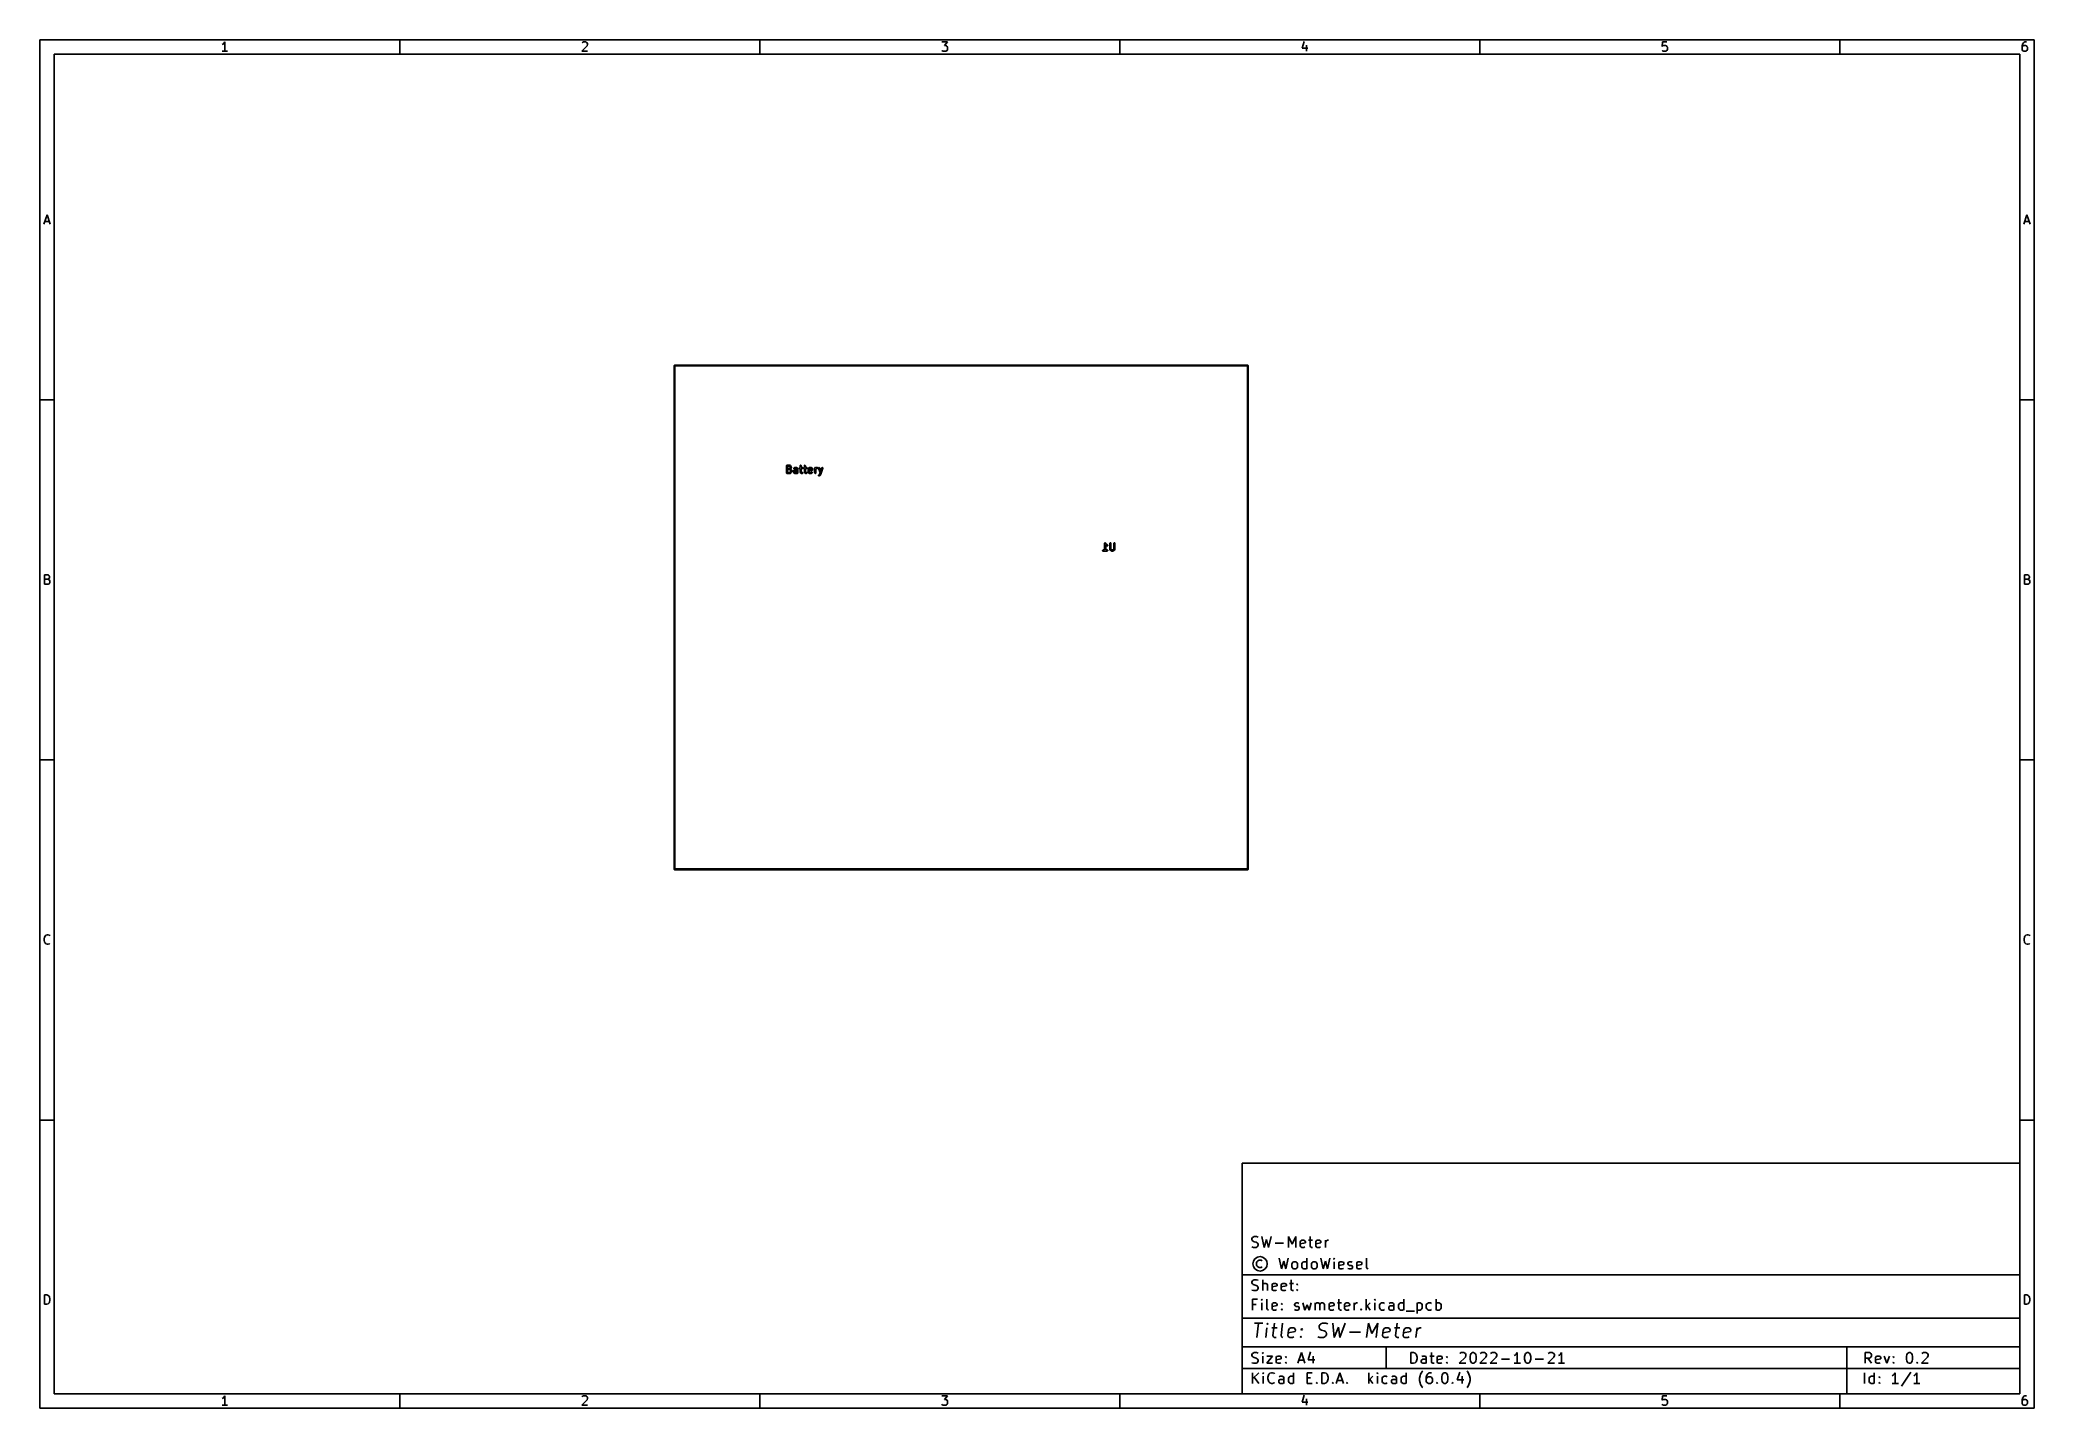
# Model space of a CAD drawing. Extents: x 10 to 287, y -200 to -10.
import ezdxf

# ---------------------------------------------------------------- set-up
doc = ezdxf.new("R2010")
doc.units = 0
doc.layers.add('BLACK', color=7, linetype='CONTINUOUS')

msp = doc.modelspace()

# ---------------------------------------------------------------- linework, layer by layer
at = {"layer": 'BLACK', "linetype": 'CONTINUOUS'}
for p, q in [((10, -10), (10, -200.007)), ((287.002, -10), (10, -10)), ((35.4464, -10.5976), (35.3226, -10.6595)), ((35.5702, -10.4738), (35.4464, -10.5976)), ((35.694, -10.2881), (35.5702, -10.4738)), ((35.694, -11.5881), (35.694, -10.2881)), ((60, -12), (60, -10)), ((86.0036, -10.8452), (85.2607, -11.5881)), ((85.3226, -10.4119), (85.3845, -10.35)), ((85.3845, -10.35), (85.5083, -10.2881)), ((85.5083, -10.2881), (85.8179, -10.2881)), ((85.8179, -10.2881), (85.9417, -10.35)), ((85.9417, -10.35), (86.0036, -10.4119)), ((86.0036, -10.4119), (86.0655, -10.5357)), ((86.0655, -10.6595), (86.0036, -10.8452)), ((86.0655, -10.5357), (86.0655, -10.6595)), ((110, -12), (110, -10)), ((135.261, -10.2881), (136.065, -10.2881)), ((136.065, -10.2881), (135.632, -10.7833)), ((135.632, -10.7833), (135.818, -10.7833)), ((135.818, -10.7833), (135.942, -10.8452)), ((135.942, -10.8452), (136.004, -10.9071)), ((136.004, -10.9071), (136.065, -11.031)), ((136.065, -11.031), (136.065, -11.3405)), ((160, -12), (160, -10)), ((185.632, -10.2262), (185.323, -11.1548)), ((185.942, -10.7214), (185.942, -11.5881)), ((210, -12), (210, -10)), ((235.385, -10.2881), (235.323, -10.9071)), ((235.323, -10.9071), (235.385, -10.8452)), ((236.004, -10.2881), (235.385, -10.2881)), ((235.385, -10.8452), (235.508, -10.7833)), ((235.508, -10.7833), (235.818, -10.7833)), ((235.818, -10.7833), (235.942, -10.8452)), ((235.942, -10.8452), (236.004, -10.9071)), ((236.004, -10.9071), (236.065, -11.031)), ((236.065, -11.031), (236.065, -11.3405)), ((260, -12), (260, -10)), ((285.385, -10.5976), (285.323, -10.8452)), ((285.323, -10.8452), (285.323, -11.3405)), ((285.385, -10.9071), (285.323, -11.031)), ((285.508, -10.4119), (285.385, -10.5976)), ((285.446, -10.8452), (285.385, -10.9071)), ((285.57, -10.7833), (285.446, -10.8452)), ((285.57, -10.35), (285.508, -10.4119)), ((285.694, -10.2881), (285.57, -10.35)), ((285.818, -10.7833), (285.57, -10.7833)), ((285.942, -10.2881), (285.694, -10.2881)), ((285.942, -10.8452), (285.818, -10.7833)), ((286.004, -10.9071), (285.942, -10.8452)), ((286.065, -11.031), (286.004, -10.9071)), ((286.065, -11.3405), (286.065, -11.031)), ((287.002, -200.007), (287.002, -10)), ((12, -12), (12, -198.007)), ((285.002, -12), (12, -12)), ((36.0655, -11.5881), (35.3226, -11.5881)), ((85.2607, -11.5881), (86.0655, -11.5881)), ((135.323, -11.5262), (135.261, -11.4643)), ((135.446, -11.5881), (135.323, -11.5262)), ((135.818, -11.5881), (135.446, -11.5881)), ((135.942, -11.5262), (135.818, -11.5881)), ((136.004, -11.4643), (135.942, -11.5262)), ((136.065, -11.3405), (136.004, -11.4643)), ((185.323, -11.1548), (186.127, -11.1548)), ((235.385, -11.5262), (235.323, -11.4643)), ((235.508, -11.5881), (235.385, -11.5262)), ((235.818, -11.5881), (235.508, -11.5881)), ((235.942, -11.5262), (235.818, -11.5881)), ((236.004, -11.4643), (235.942, -11.5262)), ((236.065, -11.3405), (236.004, -11.4643)), ((285.002, -198.007), (285.002, -12)), ((285.323, -11.3405), (285.385, -11.4643)), ((285.385, -11.4643), (285.446, -11.5262)), ((285.446, -11.5262), (285.57, -11.5881)), ((285.57, -11.5881), (285.818, -11.5881)), ((285.818, -11.5881), (285.942, -11.5262)), ((285.942, -11.5262), (286.004, -11.4643)), ((286.004, -11.4643), (286.065, -11.3405)), ((10.5667, -35.5881), (11, -34.2881)), ((10.6905, -35.2167), (11.3095, -35.2167)), ((11, -34.2881), (11.4333, -35.5881)), ((285.569, -35.5881), (286.002, -34.2881)), ((285.693, -35.2167), (286.312, -35.2167)), ((286.002, -34.2881), (286.436, -35.5881)), ((98.105, -55.235), (98.1196, -55.1996)), ((98.105, -125.185), (98.105, -55.235)), ((98.1196, -55.1996), (98.155, -55.185)), ((98.155, -55.185), (177.79, -55.185)), ((98.205, -55.285), (98.205, -125.135)), ((177.74, -55.285), (98.205, -55.285)), ((177.74, -125.135), (177.74, -55.285)), ((177.79, -55.185), (177.825, -55.1996)), ((177.825, -55.1996), (177.84, -55.235)), ((177.84, -55.235), (177.84, -125.185)), ((10, -60), (12, -60)), ((287.002, -60), (285.002, -60)), ((113.71, -69.1324), (113.712, -69.1226)), ((113.71, -70.1324), (113.71, -69.1324)), ((113.711, -69.1194), (113.713, -69.1165)), ((113.712, -69.1226), (113.711, -69.1194)), ((113.713, -69.1165), (113.715, -69.1067)), ((113.715, -69.1067), (113.727, -69.0918)), ((113.727, -69.0918), (113.737, -69.0749)), ((113.737, -69.0749), (113.743, -69.0726)), ((113.743, -69.0726), (113.748, -69.0674)), ((113.748, -69.0674), (113.767, -69.064)), ((113.767, -69.064), (113.785, -69.0574)), ((113.785, -69.0574), (114.119, -69.0574)), ((113.86, -69.2074), (113.86, -69.5336)), ((114.101, -69.2074), (113.86, -69.2074)), ((114.169, -69.2416), (114.101, -69.2074)), ((114.119, -69.0574), (114.144, -69.0619)), ((114.144, -69.0619), (114.148, -69.0648)), ((114.148, -69.0648), (114.152, -69.0653)), ((114.152, -69.0653), (114.247, -69.1129)), ((114.2, -69.272), (114.169, -69.2416)), ((114.247, -69.1129), (114.265, -69.1263)), ((114.265, -69.1263), (114.267, -69.127)), ((114.267, -69.127), (114.314, -69.1746)), ((114.314, -69.1746), (114.327, -69.193)), ((114.327, -69.193), (114.329, -69.1941)), ((114.329, -69.1941), (114.376, -69.2893)), ((115.615, -69.1324), (115.62, -69.1067)), ((115.615, -69.3907), (115.615, -69.1324)), ((115.62, -69.1067), (115.652, -69.0674)), ((115.652, -69.0674), (115.703, -69.0585)), ((115.703, -69.0585), (115.747, -69.0842)), ((115.747, -69.0842), (115.765, -69.1324)), ((115.765, -69.1324), (115.765, -69.3907)), ((116.186, -69.1324), (116.191, -69.1067)), ((116.186, -69.3907), (116.186, -69.1324)), ((116.191, -69.1067), (116.224, -69.0674)), ((116.224, -69.0674), (116.274, -69.0585)), ((116.274, -69.0585), (116.319, -69.0842)), ((116.319, -69.0842), (116.336, -69.1324)), ((116.336, -69.1324), (116.336, -69.3907)), ((113.717, -70.1507), (113.71, -70.1324)), ((113.72, -70.1699), (113.717, -70.1507)), ((113.725, -70.1742), (113.72, -70.1699)), ((113.728, -70.1806), (113.725, -70.1742)), ((113.745, -70.1903), (113.728, -70.1806)), ((113.76, -70.2029), (113.745, -70.1903)), ((113.769, -70.2046), (113.76, -70.2029)), ((113.772, -70.2062), (113.769, -70.2046)), ((113.775, -70.2057), (113.772, -70.2062)), ((113.785, -70.2074), (113.775, -70.2057)), ((114.166, -70.2074), (113.785, -70.2074)), ((113.86, -69.5336), (114.101, -69.5336)), ((113.86, -69.6836), (113.86, -70.0574)), ((114.106, -69.6836), (113.86, -69.6836)), ((113.86, -70.0574), (114.148, -70.0574)), ((114.101, -69.5336), (114.169, -69.4993)), ((114.221, -69.7217), (114.106, -69.6836)), ((114.148, -70.0574), (114.217, -70.0231)), ((114.17, -70.2058), (114.166, -70.2074)), ((114.169, -69.4993), (114.2, -69.4689)), ((114.175, -70.2069), (114.17, -70.2058)), ((114.2, -70.1995), (114.175, -70.2069)), ((114.234, -69.3406), (114.2, -69.272)), ((114.2, -69.4689), (114.234, -69.4004)), ((114.295, -70.1518), (114.2, -70.1995)), ((114.217, -70.0231), (114.247, -69.9927)), ((114.247, -69.7482), (114.221, -69.7217)), ((114.234, -69.4004), (114.234, -69.3406)), ((114.282, -69.8168), (114.247, -69.7482)), ((114.247, -69.9927), (114.282, -69.9242)), ((114.282, -69.9242), (114.282, -69.8168)), ((114.314, -69.5664), (114.292, -69.5888)), ((114.292, -69.5888), (114.308, -69.5974)), ((114.296, -70.1507), (114.295, -70.1518)), ((114.314, -70.1378), (114.296, -70.1507)), ((114.308, -69.5974), (114.31, -69.6013)), ((114.31, -69.6013), (114.314, -69.6032)), ((114.315, -69.5649), (114.314, -69.5664)), ((114.314, -69.6032), (114.362, -69.6508)), ((114.362, -70.0902), (114.314, -70.1378)), ((114.329, -69.5469), (114.315, -69.5649)), ((114.376, -69.4516), (114.329, -69.5469)), ((114.362, -69.6508), (114.375, -69.6691)), ((114.363, -70.0887), (114.362, -70.0902)), ((114.376, -70.0707), (114.363, -70.0887)), ((114.375, -69.6691), (114.376, -69.6703)), ((114.376, -69.2893), (114.384, -69.3143)), ((114.377, -69.4472), (114.376, -69.4516)), ((114.376, -69.6703), (114.424, -69.7655)), ((114.424, -69.9754), (114.376, -70.0707)), ((114.38, -69.4437), (114.377, -69.4472)), ((114.384, -69.4181), (114.38, -69.4437)), ((114.384, -69.3143), (114.383, -69.3186)), ((114.383, -69.3186), (114.384, -69.3229)), ((114.384, -69.3229), (114.384, -69.4181)), ((114.424, -69.7655), (114.431, -69.7905)), ((114.427, -69.9676), (114.424, -69.971)), ((114.424, -69.971), (114.424, -69.9754)), ((114.432, -69.9419), (114.427, -69.9676)), ((114.431, -69.7905), (114.43, -69.7948)), ((114.43, -69.7948), (114.432, -69.799)), ((114.432, -69.799), (114.432, -69.9419)), ((114.663, -69.8943), (114.667, -69.8686)), ((114.663, -69.9895), (114.663, -69.8943)), ((114.664, -69.9937), (114.663, -69.9895)), ((114.663, -69.9981), (114.664, -69.9937)), ((114.671, -70.0231), (114.663, -69.9981)), ((114.667, -69.8686), (114.67, -69.8652)), ((114.67, -69.8652), (114.671, -69.8607)), ((114.671, -69.8607), (114.718, -69.7655)), ((114.718, -70.1183), (114.671, -70.0231)), ((114.713, -69.5347), (114.716, -69.4835)), ((114.744, -69.5759), (114.713, -69.5347)), ((114.716, -69.4835), (114.752, -69.4463)), ((114.718, -69.7655), (114.734, -69.7446)), ((114.726, -70.126), (114.718, -70.1183)), ((114.731, -70.1363), (114.726, -70.126)), ((114.752, -70.1518), (114.731, -70.1363)), ((114.734, -69.7446), (114.744, -69.7401)), ((114.794, -69.5878), (114.744, -69.5759)), ((114.744, -69.7401), (114.752, -69.732)), ((114.752, -69.4463), (114.847, -69.3986)), ((114.752, -69.732), (114.847, -69.6843)), ((114.847, -70.1995), (114.752, -70.1518)), ((114.819, -69.5804), (114.794, -69.5878)), ((114.841, -69.8549), (114.813, -69.912)), ((114.813, -69.912), (114.813, -69.9718)), ((114.813, -69.9718), (114.841, -70.0289)), ((114.898, -69.5407), (114.819, -69.5804)), ((114.898, -69.8264), (114.841, -69.8549)), ((114.841, -70.0289), (114.898, -70.0574)), ((114.847, -69.3986), (114.872, -69.3912)), ((114.847, -69.6843), (114.872, -69.6769)), ((114.851, -70.2), (114.847, -70.1995)), ((114.855, -70.2029), (114.851, -70.2)), ((114.88, -70.2074), (114.855, -70.2029)), ((114.872, -69.3912), (114.876, -69.3922)), ((114.872, -69.6769), (114.876, -69.678)), ((114.876, -69.3922), (114.88, -69.3907)), ((114.876, -69.678), (114.88, -69.6764)), ((114.88, -69.3907), (115.071, -69.3907)), ((114.88, -69.6764), (115.101, -69.6764)), ((115.119, -70.2074), (114.88, -70.2074)), ((115.053, -69.5407), (114.898, -69.5407)), ((115.119, -69.8264), (114.898, -69.8264)), ((114.898, -70.0574), (115.101, -70.0574)), ((115.11, -69.5692), (115.053, -69.5407)), ((115.071, -69.3907), (115.097, -69.3952)), ((115.097, -69.3952), (115.1, -69.3981)), ((115.1, -69.3981), (115.104, -69.3986)), ((115.101, -69.6764), (115.139, -69.6575)), ((115.101, -70.0574), (115.139, -70.0384)), ((115.104, -69.3986), (115.2, -69.4463)), ((115.139, -69.6263), (115.11, -69.5692)), ((115.123, -69.8249), (115.119, -69.8264)), ((115.123, -70.2058), (115.119, -70.2074)), ((115.127, -69.8259), (115.123, -69.8249)), ((115.127, -70.2069), (115.123, -70.2058)), ((115.139, -69.8225), (115.127, -69.8259)), ((115.152, -70.1995), (115.127, -70.2069)), ((115.139, -69.6575), (115.139, -69.6263)), ((115.139, -70.0384), (115.139, -69.8225)), ((115.172, -70.1896), (115.152, -70.1995)), ((115.201, -70.2062), (115.172, -70.1896)), ((115.2, -69.4463), (115.221, -69.4618)), ((115.251, -70.1973), (115.201, -70.2062)), ((115.221, -69.4618), (115.225, -69.4721)), ((115.225, -69.4721), (115.233, -69.4798)), ((115.233, -69.4798), (115.281, -69.575)), ((115.284, -70.158), (115.251, -70.1973)), ((115.281, -69.575), (115.288, -69.6)), ((115.289, -70.1324), (115.284, -70.158)), ((115.288, -69.6), (115.287, -69.6044)), ((115.287, -69.6044), (115.289, -69.6086)), ((115.289, -69.6086), (115.289, -70.1324)), ((115.473, -69.4527), (115.499, -69.4083)), ((115.482, -69.5032), (115.473, -69.4527)), ((115.521, -69.5362), (115.482, -69.5032)), ((115.499, -69.4083), (115.547, -69.3907)), ((115.547, -69.5407), (115.521, -69.5362)), ((115.547, -69.3907), (115.615, -69.3907)), ((115.615, -69.5407), (115.547, -69.5407)), ((115.615, -69.9895), (115.615, -69.5407)), ((115.617, -69.9937), (115.615, -69.9895)), ((115.615, -69.9981), (115.617, -69.9937)), ((115.623, -70.0231), (115.615, -69.9981)), ((115.671, -70.1183), (115.623, -70.0231)), ((115.679, -70.126), (115.671, -70.1183)), ((115.683, -70.1363), (115.679, -70.126)), ((115.704, -70.1518), (115.683, -70.1363)), ((115.799, -70.1995), (115.704, -70.1518)), ((115.765, -69.3907), (115.928, -69.3907)), ((115.928, -69.5407), (115.765, -69.5407)), ((115.765, -69.5407), (115.765, -69.9718)), ((115.765, -69.9718), (115.794, -70.0289)), ((115.794, -70.0289), (115.851, -70.0574)), ((115.804, -70.2), (115.799, -70.1995)), ((115.807, -70.2029), (115.804, -70.2)), ((115.833, -70.2074), (115.807, -70.2029)), ((115.928, -70.2074), (115.833, -70.2074)), ((115.851, -70.0574), (115.928, -70.0574)), ((115.928, -69.3907), (115.954, -69.3952)), ((115.976, -69.5232), (115.928, -69.5407)), ((115.928, -70.0574), (115.954, -70.0619)), ((115.976, -70.1898), (115.928, -70.2074)), ((115.954, -69.3952), (115.993, -69.4282)), ((115.954, -70.0619), (115.993, -70.0949)), ((116.002, -69.4787), (115.976, -69.5232)), ((116.002, -70.1454), (115.976, -70.1898)), ((115.993, -69.4282), (116.002, -69.4787)), ((115.993, -70.0949), (116.002, -70.1454)), ((116.045, -69.4527), (116.07, -69.4083)), ((116.054, -69.5032), (116.045, -69.4527)), ((116.093, -69.5362), (116.054, -69.5032)), ((116.07, -69.4083), (116.119, -69.3907)), ((116.119, -69.5407), (116.093, -69.5362)), ((116.119, -69.3907), (116.186, -69.3907)), ((116.186, -69.5407), (116.119, -69.5407)), ((116.186, -69.9895), (116.186, -69.5407)), ((116.188, -69.9937), (116.186, -69.9895)), ((116.187, -69.9981), (116.188, -69.9937)), ((116.194, -70.0231), (116.187, -69.9981)), ((116.242, -70.1183), (116.194, -70.0231)), ((116.25, -70.126), (116.242, -70.1183)), ((116.255, -70.1363), (116.25, -70.126)), ((116.276, -70.1518), (116.255, -70.1363)), ((116.371, -70.1995), (116.276, -70.1518)), ((116.336, -69.3907), (116.5, -69.3907)), ((116.5, -69.5407), (116.336, -69.5407)), ((116.336, -69.5407), (116.336, -69.9718)), ((116.336, -69.9718), (116.365, -70.0289)), ((116.365, -70.0289), (116.422, -70.0574)), ((116.375, -70.2), (116.371, -70.1995)), ((116.379, -70.2029), (116.375, -70.2)), ((116.404, -70.2074), (116.379, -70.2029)), ((116.5, -70.2074), (116.404, -70.2074)), ((116.422, -70.0574), (116.5, -70.0574)), ((116.5, -69.3907), (116.525, -69.3952)), ((116.548, -69.5232), (116.5, -69.5407)), ((116.5, -70.0574), (116.525, -70.0619)), ((116.548, -70.1898), (116.5, -70.2074)), ((116.525, -69.3952), (116.564, -69.4282)), ((116.525, -70.0619), (116.564, -70.0949)), ((116.573, -69.4787), (116.548, -69.5232)), ((116.573, -70.1454), (116.548, -70.1898)), ((116.564, -69.4282), (116.573, -69.4787)), ((116.564, -70.0949), (116.573, -70.1454)), ((116.71, -69.6086), (116.715, -69.5829)), ((116.71, -69.9895), (116.71, -69.6086)), ((116.712, -69.9937), (116.71, -69.9895)), ((116.711, -69.9981), (116.712, -69.9937)), ((116.718, -70.0231), (116.711, -69.9981)), ((116.715, -69.5829), (116.718, -69.5795)), ((116.718, -69.575), (116.766, -69.4798)), ((116.718, -69.5795), (116.718, -69.575)), ((116.766, -70.1183), (116.718, -70.0231)), ((116.766, -69.4798), (116.781, -69.4589)), ((116.774, -70.126), (116.766, -70.1183)), ((116.778, -70.1363), (116.774, -70.126)), ((116.799, -70.1518), (116.778, -70.1363)), ((116.781, -69.4589), (116.792, -69.4544)), ((116.792, -69.4544), (116.799, -69.4463)), ((116.799, -69.4463), (116.895, -69.3986)), ((116.895, -70.1995), (116.799, -70.1518)), ((116.889, -69.5692), (116.86, -69.6263)), ((116.86, -69.6263), (116.86, -69.7076)), ((116.86, -69.7076), (117.186, -69.6423)), ((117.276, -69.7774), (116.86, -69.8605)), ((116.86, -69.8605), (116.86, -69.9718)), ((116.86, -69.9718), (116.889, -70.0289)), ((116.946, -69.5407), (116.889, -69.5692)), ((116.889, -70.0289), (116.946, -70.0574)), ((116.895, -69.3986), (116.92, -69.3912)), ((116.899, -70.2), (116.895, -70.1995)), ((116.902, -70.2029), (116.899, -70.2)), ((116.928, -70.2074), (116.902, -70.2029)), ((116.92, -69.3912), (116.924, -69.3922)), ((116.924, -69.3922), (116.928, -69.3907)), ((116.928, -69.3907), (117.119, -69.3907)), ((117.119, -70.2074), (116.928, -70.2074)), ((117.101, -69.5407), (116.946, -69.5407)), ((116.946, -70.0574), (117.101, -70.0574)), ((117.158, -69.5692), (117.101, -69.5407)), ((117.101, -70.0574), (117.18, -70.0177)), ((117.119, -69.3907), (117.144, -69.3952)), ((117.123, -70.2058), (117.119, -70.2074)), ((117.127, -70.2069), (117.123, -70.2058)), ((117.152, -70.1995), (117.127, -70.2069)), ((117.144, -69.3952), (117.148, -69.3981)), ((117.148, -69.3981), (117.152, -69.3986)), ((117.152, -69.3986), (117.247, -69.4463)), ((117.247, -70.1518), (117.152, -70.1995)), ((117.186, -69.6263), (117.158, -69.5692)), ((117.18, -70.0177), (117.205, -70.0103)), ((117.186, -69.6423), (117.186, -69.6263)), ((117.205, -70.0103), (117.255, -70.0222)), ((117.247, -69.4463), (117.268, -69.4618)), ((117.283, -70.1146), (117.247, -70.1518)), ((117.255, -70.0222), (117.286, -70.0634)), ((117.268, -69.4618), (117.273, -69.4721)), ((117.273, -69.4721), (117.281, -69.4798)), ((117.287, -69.7709), (117.276, -69.7774)), ((117.281, -69.4798), (117.329, -69.575)), ((117.286, -70.0634), (117.283, -70.1146)), ((117.299, -69.7688), (117.287, -69.7709)), ((117.308, -69.758), (117.299, -69.7688)), ((117.32, -69.7507), (117.308, -69.758)), ((117.324, -69.739), (117.32, -69.7507)), ((117.332, -69.7295), (117.324, -69.739)), ((117.329, -69.575), (117.336, -69.6)), ((117.336, -69.7038), (117.332, -69.7295)), ((117.336, -69.6), (117.335, -69.6044)), ((117.335, -69.6044), (117.336, -69.6086)), ((117.336, -69.6086), (117.336, -69.7038)), ((117.615, -69.4657), (117.62, -69.4401)), ((117.615, -70.1324), (117.615, -69.4657)), ((117.633, -70.1806), (117.615, -70.1324)), ((117.62, -69.4401), (117.652, -69.4008)), ((117.677, -70.2062), (117.633, -70.1806)), ((117.652, -69.4008), (117.703, -69.3919)), ((117.727, -70.1973), (117.677, -70.2062)), ((117.703, -69.3919), (117.747, -69.4175)), ((117.76, -70.158), (117.727, -70.1973)), ((117.747, -69.4175), (117.757, -69.4436)), ((117.757, -69.4436), (117.847, -69.3986)), ((117.765, -70.1324), (117.76, -70.158)), ((117.799, -69.6054), (117.765, -69.6739)), ((117.765, -69.6739), (117.765, -70.1324)), ((117.83, -69.575), (117.799, -69.6054)), ((117.898, -69.5407), (117.83, -69.575)), ((117.847, -69.3986), (117.872, -69.3912)), ((117.872, -69.3912), (117.876, -69.3922)), ((117.876, -69.3922), (117.88, -69.3907)), ((117.88, -69.3907), (117.976, -69.3907)), ((117.976, -69.5407), (117.898, -69.5407)), ((117.976, -69.3907), (118.001, -69.3952)), ((118.024, -69.5232), (117.976, -69.5407)), ((118.001, -69.3952), (118.041, -69.4282)), ((118.05, -69.4787), (118.024, -69.5232)), ((118.041, -69.4282), (118.05, -69.4787)), ((118.139, -69.4653), (118.157, -69.4172)), ((118.143, -69.4909), (118.139, -69.4653)), ((118.142, -70.4871), (118.145, -70.4359)), ((118.172, -70.5283), (118.142, -70.4871)), ((118.372, -70.1309), (118.143, -69.4909)), ((118.145, -70.4359), (118.18, -70.3986)), ((118.157, -69.4172), (118.201, -69.3918)), ((118.222, -70.5402), (118.172, -70.5283)), ((118.18, -70.3986), (118.265, -70.3565)), ((118.201, -69.3918), (118.252, -69.401)), ((118.247, -70.5328), (118.222, -70.5402)), ((118.343, -70.4852), (118.247, -70.5328)), ((118.252, -69.401), (118.284, -69.4405)), ((118.265, -70.3565), (118.293, -70.3283)), ((118.284, -69.4405), (118.452, -69.9094)), ((118.293, -70.3283), (118.372, -70.1309)), ((118.344, -70.484), (118.343, -70.4852)), ((118.362, -70.4711), (118.344, -70.484)), ((118.41, -70.4235), (118.362, -70.4711)), ((118.411, -70.4215), (118.41, -70.4235)), ((118.413, -70.4205), (118.411, -70.4215)), ((118.426, -70.3983), (118.413, -70.4205)), ((118.522, -70.1602), (118.426, -70.3983)), ((118.452, -69.9094), (118.619, -69.4405)), ((118.523, -70.1576), (118.522, -70.1593)), ((118.522, -70.1593), (118.522, -70.1602)), ((118.761, -69.4909), (118.523, -70.1576)), ((118.619, -69.4405), (118.632, -69.4179)), ((118.632, -69.4179), (118.677, -69.3919)), ((118.677, -69.3919), (118.727, -69.4005)), ((118.727, -69.4005), (118.76, -69.4396)), ((118.76, -69.4396), (118.761, -69.4909)), ((157.897, -79.9124), (157.902, -79.8867)), ((157.897, -80.8374), (157.897, -79.9124)), ((157.902, -79.8867), (157.904, -79.8834)), ((157.904, -79.8834), (157.905, -79.8791)), ((157.905, -79.8791), (157.921, -79.8641)), ((157.921, -79.8641), (157.935, -79.8474)), ((157.935, -79.8474), (157.939, -79.8467)), ((157.939, -79.8467), (157.942, -79.8437)), ((157.942, -79.8437), (157.964, -79.8423)), ((157.964, -79.8423), (157.985, -79.8385)), ((157.985, -79.8385), (157.989, -79.8407)), ((157.989, -79.8407), (157.993, -79.8404)), ((157.993, -79.8404), (158.011, -79.8533)), ((158.011, -79.8533), (158.03, -79.8642)), ((158.03, -79.8642), (158.031, -79.8682)), ((158.031, -79.8682), (158.035, -79.8708)), ((158.035, -79.8708), (158.126, -80.0075)), ((158.11, -80.2035), (158.047, -80.1411)), ((158.047, -80.1411), (158.047, -80.8374)), ((158.111, -80.2042), (158.11, -80.2035)), ((158.129, -80.2176), (158.111, -80.2042)), ((158.126, -80.0075), (158.207, -80.0888)), ((158.224, -80.2652), (158.129, -80.2176)), ((158.207, -80.0888), (158.291, -80.131)), ((158.275, -80.271), (158.224, -80.2652)), ((158.318, -80.2428), (158.275, -80.271)), ((158.291, -80.131), (158.312, -80.1465)), ((158.312, -80.1465), (158.333, -80.1936)), ((158.333, -80.1936), (158.318, -80.2428)), ((158.611, -79.9124), (158.616, -79.8867)), ((158.611, -80.7219), (158.611, -79.9124)), ((158.616, -79.8867), (158.649, -79.8474)), ((158.649, -79.8474), (158.7, -79.8385)), ((158.7, -79.8385), (158.744, -79.8642)), ((158.744, -79.8642), (158.761, -79.9124)), ((158.761, -79.9124), (158.761, -80.7042)), ((159.183, -79.9124), (159.187, -79.8867)), ((159.183, -80.7042), (159.183, -79.9124)), ((159.187, -79.8867), (159.22, -79.8474)), ((159.22, -79.8474), (159.271, -79.8385)), ((159.271, -79.8385), (159.315, -79.8642)), ((159.315, -79.8642), (159.333, -79.9124)), ((159.333, -79.9124), (159.333, -80.7219)), ((157.613, -80.8994), (157.638, -80.8549)), ((157.622, -80.9499), (157.613, -80.8994)), ((157.661, -80.9829), (157.622, -80.9499)), ((157.638, -80.8549), (157.686, -80.8374)), ((157.686, -80.9874), (157.661, -80.9829)), ((157.686, -80.8374), (157.897, -80.8374)), ((158.258, -80.9874), (157.686, -80.9874)), ((158.047, -80.8374), (158.258, -80.8374)), ((158.258, -80.8374), (158.284, -80.8419)), ((158.306, -80.9698), (158.258, -80.9874)), ((158.284, -80.8419), (158.323, -80.8749)), ((158.332, -80.9254), (158.306, -80.9698)), ((158.323, -80.8749), (158.332, -80.9254)), ((158.613, -80.7261), (158.611, -80.7219)), ((158.612, -80.7305), (158.613, -80.7261)), ((158.619, -80.7554), (158.612, -80.7305)), ((158.667, -80.8507), (158.619, -80.7554)), ((158.668, -80.8518), (158.667, -80.8507)), ((158.681, -80.8702), (158.668, -80.8518)), ((158.729, -80.9178), (158.681, -80.8702)), ((158.73, -80.9185), (158.729, -80.9178)), ((158.748, -80.9318), (158.73, -80.9185)), ((158.843, -80.9795), (158.748, -80.9318)), ((158.761, -80.7042), (158.796, -80.7727)), ((158.796, -80.7727), (158.826, -80.8031)), ((158.826, -80.8031), (158.895, -80.8374)), ((158.848, -80.98), (158.843, -80.9795)), ((158.851, -80.9829), (158.848, -80.98)), ((158.877, -80.9874), (158.851, -80.9829)), ((159.067, -80.9874), (158.877, -80.9874)), ((158.895, -80.8374), (159.05, -80.8374)), ((159.05, -80.8374), (159.118, -80.8031)), ((159.072, -80.9858), (159.067, -80.9874)), ((159.076, -80.9869), (159.072, -80.9858)), ((159.101, -80.9795), (159.076, -80.9869)), ((159.196, -80.9318), (159.101, -80.9795)), ((159.118, -80.8031), (159.149, -80.7727)), ((159.149, -80.7727), (159.183, -80.7042)), ((159.197, -80.9307), (159.196, -80.9318)), ((159.216, -80.9178), (159.197, -80.9307)), ((159.263, -80.8702), (159.216, -80.9178)), ((159.264, -80.8687), (159.263, -80.8702)), ((159.277, -80.8507), (159.264, -80.8687)), ((159.325, -80.7554), (159.277, -80.8507)), ((159.328, -80.7476), (159.325, -80.751)), ((159.325, -80.751), (159.325, -80.7554)), ((159.333, -80.7219), (159.328, -80.7476)), ((10.6595, -85.5881), (10.6595, -84.2881)), ((10.6595, -84.2881), (11.0929, -84.2881)), ((11.0929, -84.9071), (10.6595, -84.9071)), ((11.1548, -85.5881), (10.6595, -85.5881)), ((11.0929, -84.2881), (11.2167, -84.35)), ((11.2167, -84.8452), (11.0929, -84.9071)), ((11.0929, -84.9071), (11.2786, -84.969)), ((11.2786, -85.5262), (11.1548, -85.5881)), ((11.2167, -84.35), (11.2786, -84.4119)), ((11.2786, -84.7833), (11.2167, -84.8452)), ((11.2786, -84.4119), (11.3405, -84.5357)), ((11.3405, -84.6595), (11.2786, -84.7833)), ((11.2786, -84.969), (11.3405, -85.031)), ((11.3405, -85.4643), (11.2786, -85.5262)), ((11.3405, -84.5357), (11.3405, -84.6595)), ((11.3405, -85.031), (11.4024, -85.1548)), ((11.4024, -85.3405), (11.3405, -85.4643)), ((11.4024, -85.1548), (11.4024, -85.3405)), ((285.662, -85.5881), (285.662, -84.2881)), ((285.662, -84.2881), (286.095, -84.2881)), ((286.095, -84.9071), (285.662, -84.9071)), ((286.157, -85.5881), (285.662, -85.5881)), ((286.095, -84.2881), (286.219, -84.35)), ((286.219, -84.8452), (286.095, -84.9071)), ((286.095, -84.9071), (286.281, -84.969)), ((286.281, -85.5262), (286.157, -85.5881)), ((286.219, -84.35), (286.281, -84.4119)), ((286.281, -84.7833), (286.219, -84.8452)), ((286.281, -84.4119), (286.343, -84.5357)), ((286.343, -84.6595), (286.281, -84.7833)), ((286.281, -84.969), (286.343, -85.031)), ((286.343, -85.4643), (286.281, -85.5262)), ((286.343, -84.5357), (286.343, -84.6595)), ((286.343, -85.031), (286.405, -85.1548)), ((286.405, -85.3405), (286.343, -85.4643)), ((286.405, -85.1548), (286.405, -85.3405)), ((10, -110), (12, -110)), ((287.002, -110), (285.002, -110)), ((98.1196, -125.22), (98.105, -125.185)), ((98.155, -125.235), (98.1196, -125.22)), ((177.79, -125.235), (98.155, -125.235)), ((98.205, -125.135), (177.74, -125.135)), ((177.825, -125.22), (177.79, -125.235)), ((177.84, -125.185), (177.825, -125.22)), ((10.5976, -134.845), (10.6595, -134.598)), ((10.5976, -135.031), (10.5976, -134.845)), ((10.6595, -135.279), (10.5976, -135.031)), ((10.6595, -134.598), (10.7214, -134.474)), ((10.7214, -135.402), (10.6595, -135.279)), ((10.7214, -134.474), (10.8452, -134.35)), ((10.8452, -135.526), (10.7214, -135.402)), ((10.8452, -134.35), (11.031, -134.288)), ((11.031, -135.588), (10.8452, -135.526)), ((11.031, -134.288), (11.1548, -134.288)), ((11.1548, -135.588), (11.031, -135.588)), ((11.1548, -134.288), (11.3405, -134.35)), ((11.3405, -135.526), (11.1548, -135.588)), ((11.3405, -134.35), (11.4024, -134.412)), ((11.4024, -135.464), (11.3405, -135.526)), ((285.6, -134.845), (285.662, -134.598)), ((285.6, -135.031), (285.6, -134.845)), ((285.662, -135.279), (285.6, -135.031)), ((285.662, -134.598), (285.724, -134.474)), ((285.724, -135.402), (285.662, -135.279)), ((285.724, -134.474), (285.847, -134.35)), ((285.847, -135.526), (285.724, -135.402)), ((285.847, -134.35), (286.033, -134.288)), ((286.033, -135.588), (285.847, -135.526)), ((286.033, -134.288), (286.157, -134.288)), ((286.157, -135.588), (286.033, -135.588)), ((286.157, -134.288), (286.343, -134.35)), ((286.343, -135.526), (286.157, -135.588)), ((286.343, -134.35), (286.405, -134.412)), ((286.405, -135.464), (286.343, -135.526)), ((10, -160), (12, -160)), ((287.002, -160), (285.002, -160)), ((177.002, -166.007), (177.002, -198.007)), ((285.002, -166.007), (177.002, -166.007)), ((285.002, -198.007), (285.002, -166.007)), ((178.363, -176.471), (178.434, -176.329)), ((178.363, -176.614), (178.363, -176.471)), ((178.434, -176.757), (178.363, -176.614)), ((178.434, -176.329), (178.506, -176.257)), ((178.506, -176.829), (178.434, -176.757)), ((178.506, -176.257), (178.649, -176.186)), ((178.649, -176.9), (178.506, -176.829)), ((178.649, -176.186), (179.006, -176.186)), ((178.934, -176.971), (178.649, -176.9)), ((179.077, -177.043), (178.934, -176.971)), ((179.006, -176.186), (179.22, -176.257)), ((179.149, -177.114), (179.077, -177.043)), ((179.22, -177.257), (179.149, -177.114)), ((179.22, -177.4), (179.22, -177.257)), ((179.72, -176.186), (180.077, -177.686)), ((180.077, -177.686), (180.363, -176.614)), ((180.363, -176.614), (180.649, -177.686)), ((180.649, -177.686), (181.006, -176.186)), ((181.577, -177.114), (182.72, -177.114)), ((183.434, -177.686), (183.434, -176.186)), ((183.434, -176.186), (183.934, -177.257)), ((183.934, -177.257), (184.434, -176.186)), ((184.434, -176.186), (184.434, -177.686)), ((185.077, -176.9), (185.149, -176.757)), ((185.077, -177.471), (185.077, -176.9)), ((185.791, -177.043), (185.077, -177.186)), ((185.149, -176.757), (185.291, -176.686)), ((185.291, -176.686), (185.577, -176.686)), ((185.577, -176.686), (185.72, -176.757)), ((185.72, -176.757), (185.791, -176.9)), ((185.791, -176.9), (185.791, -177.043)), ((186.22, -176.686), (186.791, -176.686)), ((186.434, -176.186), (186.434, -177.471)), ((187.22, -176.9), (187.291, -176.757)), ((187.22, -177.471), (187.22, -176.9)), ((187.934, -177.043), (187.22, -177.186)), ((187.291, -176.757), (187.434, -176.686)), ((187.434, -176.686), (187.72, -176.686)), ((187.72, -176.686), (187.863, -176.757)), ((187.863, -176.757), (187.934, -176.9)), ((187.934, -176.9), (187.934, -177.043)), ((188.577, -177.686), (188.577, -176.686)), ((188.577, -176.971), (188.649, -176.829)), ((188.649, -176.829), (188.72, -176.757)), ((188.72, -176.757), (188.863, -176.686)), ((188.863, -176.686), (189.006, -176.686)), ((178.363, -177.614), (178.577, -177.686)), ((178.554, -179.614), (178.483, -179.971)), ((178.483, -179.971), (178.554, -180.329)), ((178.769, -179.257), (178.554, -179.614)), ((178.577, -177.686), (178.934, -177.686)), ((179.126, -179.043), (178.769, -179.257)), ((178.934, -177.686), (179.077, -177.614)), ((179.054, -179.686), (178.983, -179.829)), ((178.983, -179.829), (178.983, -180.114)), ((179.197, -179.543), (179.054, -179.686)), ((179.077, -177.614), (179.149, -177.543)), ((179.483, -178.971), (179.126, -179.043)), ((179.149, -177.543), (179.22, -177.4)), ((179.34, -179.471), (179.197, -179.543)), ((179.626, -179.471), (179.34, -179.471)), ((179.84, -179.043), (179.483, -178.971)), ((179.769, -179.543), (179.626, -179.471)), ((180.197, -179.257), (179.84, -179.043)), ((180.411, -179.614), (180.197, -179.257)), ((180.483, -179.971), (180.411, -179.614)), ((180.411, -180.329), (180.483, -179.971)), ((182.126, -179.186), (182.483, -180.686)), ((182.483, -180.686), (182.769, -179.614)), ((182.769, -179.614), (183.054, -180.686)), ((183.054, -180.686), (183.411, -179.186)), ((183.911, -179.971), (183.983, -179.829)), ((183.911, -180.4), (183.911, -179.971)), ((183.983, -179.829), (184.054, -179.757)), ((184.054, -179.757), (184.197, -179.686)), ((184.197, -179.686), (184.411, -179.686)), ((184.411, -179.686), (184.554, -179.757)), ((184.554, -179.757), (184.626, -179.829)), ((184.626, -179.829), (184.697, -179.971)), ((184.697, -179.971), (184.697, -180.4)), ((185.149, -177.614), (185.077, -177.471)), ((185.291, -177.686), (185.149, -177.614)), ((185.269, -179.971), (185.34, -179.829)), ((185.269, -180.4), (185.269, -179.971)), ((185.577, -177.686), (185.291, -177.686)), ((185.34, -179.829), (185.411, -179.757)), ((185.411, -179.757), (185.554, -179.686)), ((185.554, -179.686), (185.84, -179.686)), ((185.72, -177.614), (185.577, -177.686)), ((185.84, -179.686), (185.983, -179.757)), ((185.983, -180.686), (185.983, -179.186)), ((186.434, -177.471), (186.506, -177.614)), ((186.506, -177.614), (186.649, -177.686)), ((186.626, -179.971), (186.697, -179.829)), ((186.626, -180.4), (186.626, -179.971)), ((186.649, -177.686), (186.791, -177.686)), ((186.697, -179.829), (186.769, -179.757)), ((186.769, -179.757), (186.911, -179.686)), ((186.911, -179.686), (187.126, -179.686)), ((187.126, -179.686), (187.269, -179.757)), ((187.291, -177.614), (187.22, -177.471)), ((187.269, -179.757), (187.34, -179.829)), ((187.434, -177.686), (187.291, -177.614)), ((187.34, -179.829), (187.411, -179.971)), ((187.411, -179.971), (187.411, -180.4)), ((187.72, -177.686), (187.434, -177.686)), ((187.863, -177.614), (187.72, -177.686)), ((187.911, -179.186), (188.269, -180.686)), ((188.269, -180.686), (188.554, -179.614)), ((188.554, -179.614), (188.84, -180.686)), ((188.84, -180.686), (189.197, -179.186)), ((189.769, -179.186), (189.697, -179.257)), ((189.697, -179.257), (189.769, -179.329)), ((189.84, -179.257), (189.769, -179.186)), ((189.769, -179.186), (189.769, -179.329)), ((189.769, -179.329), (189.84, -179.257)), ((189.769, -180.686), (189.769, -179.686)), ((190.411, -179.9), (190.483, -179.757)), ((190.411, -180.471), (190.411, -179.9)), ((191.126, -180.043), (190.411, -180.186)), ((190.483, -179.757), (190.626, -179.686)), ((190.626, -179.686), (190.911, -179.686)), ((190.911, -179.686), (191.054, -179.757)), ((191.054, -179.757), (191.126, -179.9)), ((191.126, -179.9), (191.126, -180.043)), ((191.697, -179.9), (191.769, -179.757)), ((191.697, -179.971), (191.697, -179.9)), ((191.769, -180.114), (191.697, -179.971)), ((191.769, -179.757), (191.911, -179.686)), ((191.911, -179.686), (192.126, -179.686)), ((192.126, -179.686), (192.269, -179.757)), ((192.911, -179.9), (192.983, -179.757)), ((192.911, -180.471), (192.911, -179.9)), ((193.626, -180.043), (192.911, -180.186)), ((192.983, -179.757), (193.126, -179.686)), ((193.126, -179.686), (193.411, -179.686)), ((193.411, -179.686), (193.554, -179.757)), ((193.554, -179.757), (193.626, -179.9)), ((193.626, -179.9), (193.626, -180.043)), ((194.269, -180.471), (194.269, -179.186)), ((177.002, -181.507), (285.002, -181.507)), ((178.363, -182.471), (178.434, -182.329)), ((178.363, -182.614), (178.363, -182.471)), ((178.434, -182.757), (178.363, -182.614)), ((178.434, -182.329), (178.506, -182.257)), ((178.506, -182.829), (178.434, -182.757)), ((178.506, -182.257), (178.649, -182.186)), ((178.554, -180.329), (178.769, -180.686)), ((178.649, -182.186), (179.006, -182.186)), ((178.769, -180.686), (179.126, -180.9)), ((178.983, -180.114), (179.054, -180.257)), ((179.006, -182.186), (179.22, -182.257)), ((179.054, -180.257), (179.197, -180.4)), ((179.126, -180.9), (179.483, -180.971)), ((179.197, -180.4), (179.34, -180.471)), ((179.34, -180.471), (179.626, -180.471)), ((179.483, -180.971), (179.84, -180.9)), ((179.626, -180.471), (179.769, -180.4)), ((179.84, -180.9), (180.197, -180.686)), ((179.863, -183.686), (179.863, -182.186)), ((179.934, -182.757), (179.863, -182.829)), ((180.077, -182.686), (179.934, -182.757)), ((180.291, -182.686), (180.077, -182.686)), ((180.197, -180.686), (180.411, -180.329)), ((180.434, -182.757), (180.291, -182.686)), ((180.506, -182.9), (180.434, -182.757)), ((181.149, -182.9), (181.22, -182.757)), ((181.22, -182.757), (181.363, -182.686)), ((181.363, -182.686), (181.649, -182.686)), ((181.649, -182.686), (181.791, -182.757)), ((181.791, -182.757), (181.863, -182.9)), ((182.434, -182.9), (182.506, -182.757)), ((182.506, -182.757), (182.649, -182.686)), ((182.649, -182.686), (182.934, -182.686)), ((182.934, -182.686), (183.077, -182.757)), ((183.077, -182.757), (183.149, -182.9)), ((183.577, -182.686), (184.149, -182.686)), ((183.791, -182.186), (183.791, -183.471)), ((183.983, -180.543), (183.911, -180.4)), ((184.054, -180.614), (183.983, -180.543)), ((184.197, -180.686), (184.054, -180.614)), ((184.411, -180.686), (184.197, -180.686)), ((184.554, -180.614), (184.411, -180.686)), ((184.626, -180.543), (184.554, -180.614)), ((184.577, -182.829), (184.649, -182.757)), ((184.697, -180.4), (184.626, -180.543)), ((184.649, -182.757), (184.72, -182.829)), ((184.649, -182.757), (184.649, -182.9)), ((185.34, -180.543), (185.269, -180.4)), ((185.411, -180.614), (185.34, -180.543)), ((185.554, -180.686), (185.411, -180.614)), ((185.84, -180.686), (185.554, -180.686)), ((185.983, -180.614), (185.84, -180.686)), ((186.697, -180.543), (186.626, -180.4)), ((186.769, -180.614), (186.697, -180.543)), ((186.911, -180.686), (186.769, -180.614)), ((187.126, -180.686), (186.911, -180.686)), ((187.269, -180.614), (187.126, -180.686)), ((187.34, -180.543), (187.269, -180.614)), ((187.411, -180.4), (187.34, -180.543)), ((190.483, -180.614), (190.411, -180.471)), ((190.626, -180.686), (190.483, -180.614)), ((190.911, -180.686), (190.626, -180.686)), ((191.054, -180.614), (190.911, -180.686)), ((191.697, -180.614), (191.84, -180.686)), ((191.911, -180.186), (191.769, -180.114)), ((191.84, -180.686), (192.126, -180.686)), ((192.126, -180.186), (191.911, -180.186)), ((192.269, -180.257), (192.126, -180.186)), ((192.126, -180.686), (192.269, -180.614)), ((192.34, -180.4), (192.269, -180.257)), ((192.269, -180.614), (192.34, -180.471)), ((192.34, -180.471), (192.34, -180.4)), ((192.983, -180.614), (192.911, -180.471)), ((193.126, -180.686), (192.983, -180.614)), ((193.411, -180.686), (193.126, -180.686)), ((193.554, -180.614), (193.411, -180.686)), ((194.34, -180.614), (194.269, -180.471)), ((194.483, -180.686), (194.34, -180.614)), ((10.6595, -185.588), (10.6595, -184.288)), ((10.6595, -184.288), (10.969, -184.288)), ((10.969, -185.588), (10.6595, -185.588)), ((10.969, -184.288), (11.1548, -184.35)), ((11.1548, -185.526), (10.969, -185.588)), ((11.1548, -184.35), (11.2786, -184.474)), ((11.2786, -185.402), (11.1548, -185.526)), ((11.2786, -184.474), (11.3405, -184.598)), ((11.3405, -185.279), (11.2786, -185.402)), ((11.3405, -184.598), (11.4024, -184.845)), ((11.4024, -185.031), (11.3405, -185.279)), ((11.4024, -184.845), (11.4024, -185.031)), ((178.363, -183.614), (178.577, -183.686)), ((178.434, -186.386), (178.434, -184.886)), ((178.434, -184.886), (179.149, -184.886)), ((178.649, -182.9), (178.506, -182.829)), ((178.577, -183.686), (178.934, -183.686)), ((178.934, -182.971), (178.649, -182.9)), ((179.077, -183.043), (178.934, -182.971)), ((178.934, -183.686), (179.077, -183.614)), ((179.149, -183.114), (179.077, -183.043)), ((179.077, -183.614), (179.149, -183.543)), ((179.22, -183.257), (179.149, -183.114)), ((179.149, -183.543), (179.22, -183.4)), ((179.22, -183.4), (179.22, -183.257)), ((179.72, -184.886), (179.649, -184.957)), ((179.649, -184.957), (179.72, -185.029)), ((179.791, -184.957), (179.72, -184.886)), ((179.72, -184.886), (179.72, -185.029)), ((179.72, -185.029), (179.791, -184.957)), ((179.72, -186.386), (179.72, -185.386)), ((180.434, -186.171), (180.434, -184.886)), ((180.506, -183.686), (180.506, -182.9)), ((181.149, -183.471), (181.149, -182.9)), ((181.863, -183.043), (181.149, -183.186)), ((181.22, -183.614), (181.149, -183.471)), ((181.149, -185.6), (181.22, -185.457)), ((181.363, -183.686), (181.22, -183.614)), ((181.22, -185.457), (181.363, -185.386)), ((181.649, -183.686), (181.363, -183.686)), ((181.363, -185.386), (181.649, -185.386)), ((181.791, -183.614), (181.649, -183.686)), ((181.649, -185.386), (181.791, -185.457)), ((181.791, -185.457), (181.863, -185.6)), ((181.863, -182.9), (181.863, -183.043)), ((182.434, -183.471), (182.434, -182.9)), ((183.149, -183.043), (182.434, -183.186)), ((182.506, -183.614), (182.434, -183.471)), ((182.434, -185.529), (182.506, -185.457)), ((182.506, -185.6), (182.434, -185.529)), ((182.649, -183.686), (182.506, -183.614)), ((182.506, -185.457), (182.577, -185.529)), ((182.506, -185.457), (182.506, -185.6)), ((182.577, -185.529), (182.506, -185.6)), ((182.934, -183.686), (182.649, -183.686)), ((183.077, -183.614), (182.934, -183.686)), ((183.149, -182.9), (183.149, -183.043)), ((183.791, -183.471), (183.863, -183.614)), ((183.863, -183.614), (184.006, -183.686)), ((184.006, -183.686), (184.149, -183.686)), ((184.291, -185.6), (184.363, -185.457)), ((184.363, -185.457), (184.506, -185.386)), ((184.506, -185.386), (184.72, -185.386)), ((184.649, -182.9), (184.577, -182.829)), ((184.577, -183.614), (184.649, -183.543)), ((184.649, -183.686), (184.577, -183.614)), ((184.72, -182.829), (184.649, -182.9)), ((184.649, -183.543), (184.72, -183.614)), ((184.649, -183.543), (184.649, -183.686)), ((184.72, -183.614), (184.649, -183.686)), ((184.72, -185.386), (184.863, -185.457)), ((185.434, -185.386), (185.72, -186.386)), ((186.291, -186.386), (186.577, -185.386)), ((187.149, -186.386), (187.149, -185.386)), ((187.149, -185.529), (187.22, -185.457)), ((187.22, -185.457), (187.363, -185.386)), ((187.363, -185.386), (187.577, -185.386)), ((187.577, -185.386), (187.72, -185.457)), ((187.72, -185.457), (187.791, -185.6)), ((187.791, -185.6), (187.863, -185.457)), ((187.863, -185.457), (188.006, -185.386)), ((188.006, -185.386), (188.22, -185.386)), ((188.22, -185.386), (188.363, -185.457)), ((188.363, -185.457), (188.434, -185.6)), ((189.077, -185.6), (189.149, -185.457)), ((189.149, -185.457), (189.291, -185.386)), ((189.291, -185.386), (189.577, -185.386)), ((189.577, -185.386), (189.72, -185.457)), ((189.72, -185.457), (189.791, -185.6)), ((190.22, -185.386), (190.791, -185.386)), ((190.434, -184.886), (190.434, -186.171)), ((191.22, -185.6), (191.291, -185.457)), ((191.291, -185.457), (191.434, -185.386)), ((191.434, -185.386), (191.72, -185.386)), ((191.72, -185.386), (191.863, -185.457)), ((191.863, -185.457), (191.934, -185.6)), ((192.577, -186.386), (192.577, -185.386)), ((192.577, -185.671), (192.649, -185.529)), ((192.649, -185.529), (192.72, -185.457)), ((192.72, -185.457), (192.863, -185.386)), ((192.863, -185.386), (193.006, -185.386)), ((194.22, -186.386), (194.22, -184.886)), ((194.791, -185.386), (194.22, -185.957)), ((195.434, -184.886), (195.363, -184.957)), ((195.363, -184.957), (195.434, -185.029)), ((195.506, -184.957), (195.434, -184.886)), ((195.434, -184.886), (195.434, -185.029)), ((195.434, -185.029), (195.506, -184.957)), ((195.434, -186.386), (195.434, -185.386)), ((196.077, -185.671), (196.149, -185.529)), ((196.149, -185.529), (196.22, -185.457)), ((196.22, -185.457), (196.363, -185.386)), ((196.363, -185.386), (196.649, -185.386)), ((196.649, -185.386), (196.791, -185.457)), ((197.577, -185.386), (197.434, -185.457)), ((197.863, -185.386), (197.577, -185.386)), ((198.006, -185.457), (197.863, -185.386)), ((198.077, -185.6), (198.006, -185.457)), ((198.72, -185.671), (198.791, -185.529)), ((198.791, -185.529), (198.863, -185.457)), ((198.863, -185.457), (199.006, -185.386)), ((199.006, -185.386), (199.291, -185.386)), ((199.291, -185.386), (199.434, -185.457)), ((199.434, -186.386), (199.434, -184.886)), ((201.291, -185.386), (201.291, -186.886)), ((201.291, -185.457), (201.434, -185.386)), ((201.434, -185.386), (201.72, -185.386)), ((201.72, -185.386), (201.863, -185.457)), ((201.863, -185.457), (201.934, -185.529)), ((201.934, -185.529), (202.006, -185.671)), ((202.577, -185.671), (202.649, -185.529)), ((202.649, -185.529), (202.72, -185.457)), ((202.72, -185.457), (202.863, -185.386)), ((202.863, -185.386), (203.149, -185.386)), ((203.149, -185.386), (203.291, -185.457)), ((203.934, -186.386), (203.934, -184.886)), ((203.934, -185.457), (204.077, -185.386)), ((204.077, -185.386), (204.363, -185.386)), ((204.363, -185.386), (204.506, -185.457)), ((204.506, -185.457), (204.577, -185.529)), ((204.577, -185.529), (204.649, -185.671)), ((285.662, -185.588), (285.662, -184.288)), ((285.662, -184.288), (285.971, -184.288)), ((285.971, -185.588), (285.662, -185.588)), ((285.971, -184.288), (286.157, -184.35)), ((286.157, -185.526), (285.971, -185.588)), ((286.157, -184.35), (286.281, -184.474)), ((286.281, -185.402), (286.157, -185.526)), ((286.281, -184.474), (286.343, -184.598)), ((286.343, -185.279), (286.281, -185.402)), ((286.343, -184.598), (286.405, -184.845)), ((286.405, -185.031), (286.343, -185.279)), ((286.405, -184.845), (286.405, -185.031)), ((177.002, -187.507), (285.002, -187.507)), ((178.934, -185.6), (178.434, -185.6)), ((178.715, -188.212), (179.857, -188.212)), ((179.036, -190.212), (179.286, -188.212)), ((180.524, -188.212), (180.417, -188.307)), ((180.417, -188.307), (180.5, -188.402)), ((180.506, -186.314), (180.434, -186.171)), ((180.524, -188.212), (180.5, -188.402)), ((180.5, -188.402), (180.607, -188.307)), ((180.649, -186.386), (180.506, -186.314)), ((180.607, -188.307), (180.524, -188.212)), ((181.149, -186.171), (181.149, -185.6)), ((181.863, -185.743), (181.149, -185.886)), ((181.22, -186.314), (181.149, -186.171)), ((181.363, -186.386), (181.22, -186.314)), ((181.476, -188.212), (181.262, -189.926)), ((181.649, -186.386), (181.363, -186.386)), ((181.791, -186.314), (181.649, -186.386)), ((181.863, -185.6), (181.863, -185.743)), ((182.405, -189.926), (182.619, -188.212)), ((182.434, -186.314), (182.506, -186.243)), ((182.506, -186.386), (182.434, -186.314)), ((182.506, -186.243), (182.577, -186.314)), ((182.506, -186.243), (182.506, -186.386)), ((182.577, -186.314), (182.506, -186.386)), ((184.291, -185.671), (184.291, -185.6)), ((184.363, -185.814), (184.291, -185.671)), ((184.291, -186.314), (184.434, -186.386)), ((184.506, -185.886), (184.363, -185.814)), ((184.434, -186.386), (184.72, -186.386)), ((184.72, -185.886), (184.506, -185.886)), ((184.863, -185.957), (184.72, -185.886)), ((184.72, -186.386), (184.863, -186.314)), ((184.934, -186.1), (184.863, -185.957)), ((184.863, -186.314), (184.934, -186.171)), ((184.934, -186.171), (184.934, -186.1)), ((185.72, -186.386), (186.006, -185.671)), ((186.006, -185.671), (186.291, -186.386)), ((187.791, -185.6), (187.791, -186.386)), ((187.834, -188.402), (187.941, -188.307)), ((187.941, -188.307), (188.143, -188.212)), ((188.143, -188.212), (188.619, -188.212)), ((188.434, -185.6), (188.434, -186.386)), ((188.619, -188.212), (188.893, -188.307)), ((189.077, -186.171), (189.077, -185.6)), ((189.791, -185.743), (189.077, -185.886)), ((189.149, -186.314), (189.077, -186.171)), ((189.291, -186.386), (189.149, -186.314)), ((189.577, -186.386), (189.291, -186.386)), ((189.572, -188.212), (189.798, -190.212)), ((189.72, -186.314), (189.577, -186.386)), ((189.791, -185.6), (189.791, -185.743)), ((190.434, -186.171), (190.506, -186.314)), ((190.506, -186.314), (190.649, -186.386)), ((190.56, -190.212), (191.286, -188.212)), ((190.649, -186.386), (190.791, -186.386)), ((191.22, -186.171), (191.22, -185.6)), ((191.934, -185.743), (191.22, -185.886)), ((191.291, -186.314), (191.22, -186.171)), ((191.434, -186.386), (191.291, -186.314)), ((191.72, -186.386), (191.434, -186.386)), ((191.863, -186.314), (191.72, -186.386)), ((191.934, -185.6), (191.934, -185.743)), ((193.434, -186.314), (193.506, -186.243)), ((193.506, -186.386), (193.434, -186.314)), ((193.506, -186.243), (193.577, -186.314)), ((193.506, -186.243), (193.506, -186.386)), ((193.577, -186.314), (193.506, -186.386)), ((194.274, -190.212), (194.524, -188.212)), ((194.363, -185.814), (194.791, -186.386)), ((194.524, -188.212), (195.012, -189.641)), ((195.012, -189.641), (195.857, -188.212)), ((195.857, -188.212), (195.607, -190.212)), ((196.077, -186.1), (196.077, -185.671)), ((196.149, -186.243), (196.077, -186.1)), ((196.22, -186.314), (196.149, -186.243)), ((196.363, -186.386), (196.22, -186.314)), ((196.649, -186.386), (196.363, -186.386)), ((196.791, -186.314), (196.649, -186.386)), ((197.363, -186.029), (197.434, -185.886)), ((197.363, -186.171), (197.363, -186.029)), ((197.434, -186.314), (197.363, -186.171)), ((197.434, -185.886), (197.577, -185.814)), ((197.577, -186.386), (197.434, -186.314)), ((197.577, -185.814), (197.934, -185.814)), ((197.934, -186.386), (197.577, -186.386)), ((197.934, -185.814), (198.077, -185.743)), ((198.077, -186.314), (197.934, -186.386)), ((198.077, -186.386), (198.077, -185.6)), ((198.524, -188.212), (198.31, -189.926)), ((198.72, -186.1), (198.72, -185.671)), ((198.791, -186.243), (198.72, -186.1)), ((198.863, -186.314), (198.791, -186.243)), ((199.006, -186.386), (198.863, -186.314)), ((199.291, -186.386), (199.006, -186.386)), ((199.434, -186.314), (199.291, -186.386)), ((199.791, -186.529), (200.934, -186.529)), ((201.434, -186.386), (201.291, -186.314)), ((201.72, -186.386), (201.434, -186.386)), ((201.863, -186.314), (201.72, -186.386)), ((201.934, -186.243), (201.863, -186.314)), ((202.006, -186.1), (201.934, -186.243)), ((202.006, -185.671), (202.006, -186.1)), ((202.577, -186.1), (202.577, -185.671)), ((202.649, -186.243), (202.577, -186.1)), ((202.72, -186.314), (202.649, -186.243)), ((202.863, -186.386), (202.72, -186.314)), ((203.149, -186.386), (202.863, -186.386)), ((203.291, -186.314), (203.149, -186.386)), ((204.077, -186.386), (203.934, -186.314)), ((204.363, -186.386), (204.077, -186.386)), ((204.506, -186.314), (204.363, -186.386)), ((204.577, -186.243), (204.506, -186.314)), ((204.649, -186.1), (204.577, -186.243)), ((204.649, -185.671), (204.649, -186.1)), ((180.274, -190.212), (180.441, -188.879)), ((181.107, -188.879), (181.869, -188.879)), ((181.262, -189.926), (181.334, -190.117)), ((181.334, -190.117), (181.512, -190.212)), ((181.512, -190.212), (181.703, -190.212)), ((182.476, -190.117), (182.405, -189.926)), ((182.655, -190.212), (182.476, -190.117)), ((183.357, -189.926), (183.453, -189.164)), ((183.429, -190.117), (183.357, -189.926)), ((184.381, -189.355), (183.405, -189.545)), ((183.607, -190.212), (183.429, -190.117)), ((183.453, -189.164), (183.572, -188.974)), ((183.572, -188.974), (183.774, -188.879)), ((183.988, -190.212), (183.607, -190.212)), ((183.774, -188.879), (184.155, -188.879)), ((184.191, -190.117), (183.988, -190.212)), ((184.155, -188.879), (184.334, -188.974)), ((184.334, -188.974), (184.405, -189.164)), ((184.405, -189.164), (184.381, -189.355)), ((185.048, -190.117), (185.155, -190.021)), ((185.131, -190.212), (185.048, -190.117)), ((185.155, -190.021), (185.131, -190.212)), ((185.238, -190.117), (185.131, -190.212)), ((185.155, -190.021), (185.238, -190.117)), ((185.179, -189.069), (185.286, -188.974)), ((185.262, -189.164), (185.179, -189.069)), ((185.286, -188.974), (185.262, -189.164)), ((185.369, -189.069), (185.262, -189.164)), ((185.286, -188.974), (185.369, -189.069)), ((187.524, -190.117), (187.798, -190.212)), ((187.691, -188.783), (187.715, -188.593)), ((187.762, -188.974), (187.691, -188.783)), ((187.715, -188.593), (187.834, -188.402)), ((187.846, -189.069), (187.762, -188.974)), ((187.798, -190.212), (188.274, -190.212)), ((188.024, -189.164), (187.846, -189.069)), ((188.393, -189.26), (188.024, -189.164)), ((188.274, -190.212), (188.476, -190.117)), ((188.572, -189.355), (188.393, -189.26)), ((188.476, -190.117), (188.584, -190.021)), ((188.655, -189.45), (188.572, -189.355)), ((188.584, -190.021), (188.703, -189.831)), ((188.726, -189.641), (188.655, -189.45)), ((188.703, -189.831), (188.726, -189.641)), ((189.798, -190.212), (190.357, -188.783)), ((190.357, -188.783), (190.56, -190.212)), ((191.893, -189.45), (193.417, -189.45)), ((196.5, -189.926), (196.596, -189.164)), ((196.572, -190.117), (196.5, -189.926)), ((197.524, -189.355), (196.548, -189.545)), ((196.75, -190.212), (196.572, -190.117)), ((196.596, -189.164), (196.715, -188.974)), ((196.715, -188.974), (196.917, -188.879)), ((197.131, -190.212), (196.75, -190.212)), ((196.917, -188.879), (197.298, -188.879)), ((197.334, -190.117), (197.131, -190.212)), ((197.298, -188.879), (197.476, -188.974)), ((197.476, -188.974), (197.548, -189.164)), ((197.548, -189.164), (197.524, -189.355)), ((198.155, -188.879), (198.917, -188.879)), ((198.31, -189.926), (198.381, -190.117)), ((198.381, -190.117), (198.56, -190.212)), ((198.56, -190.212), (198.75, -190.212)), ((199.357, -189.926), (199.453, -189.164)), ((199.429, -190.117), (199.357, -189.926)), ((200.381, -189.355), (199.405, -189.545)), ((199.607, -190.212), (199.429, -190.117)), ((199.453, -189.164), (199.572, -188.974)), ((199.572, -188.974), (199.774, -188.879)), ((199.988, -190.212), (199.607, -190.212)), ((199.774, -188.879), (200.155, -188.879)), ((200.191, -190.117), (199.988, -190.212)), ((200.155, -188.879), (200.334, -188.974)), ((200.334, -188.974), (200.405, -189.164)), ((200.405, -189.164), (200.381, -189.355)), ((201.131, -190.212), (201.298, -188.879)), ((201.25, -189.26), (201.369, -189.069)), ((201.369, -189.069), (201.476, -188.974)), ((201.476, -188.974), (201.679, -188.879)), ((201.679, -188.879), (201.869, -188.879)), ((177.002, -191.507), (285.002, -191.507)), ((178.363, -192.571), (178.434, -192.429)), ((178.363, -192.714), (178.363, -192.571)), ((178.434, -192.857), (178.363, -192.714)), ((178.363, -193.714), (178.577, -193.786)), ((178.434, -192.429), (178.506, -192.357)), ((178.506, -192.929), (178.434, -192.857)), ((178.506, -192.357), (178.649, -192.286)), ((178.649, -193), (178.506, -192.929)), ((178.577, -193.786), (178.934, -193.786)), ((178.649, -192.286), (179.006, -192.286)), ((178.934, -193.071), (178.649, -193)), ((179.077, -193.143), (178.934, -193.071)), ((178.934, -193.786), (179.077, -193.714)), ((179.006, -192.286), (179.22, -192.357)), ((179.149, -193.214), (179.077, -193.143)), ((179.077, -193.714), (179.149, -193.643)), ((179.22, -193.357), (179.149, -193.214)), ((179.149, -193.643), (179.22, -193.5)), ((179.22, -193.5), (179.22, -193.357)), ((179.863, -192.286), (179.791, -192.357)), ((179.791, -192.357), (179.863, -192.429)), ((179.934, -192.357), (179.863, -192.286)), ((179.863, -192.286), (179.863, -192.429)), ((179.863, -192.429), (179.934, -192.357)), ((179.863, -193.786), (179.863, -192.786)), ((180.434, -192.786), (181.22, -192.786)), ((181.22, -192.786), (180.434, -193.786)), ((180.434, -193.786), (181.22, -193.786)), ((181.72, -193), (181.791, -192.857)), ((181.72, -193.571), (181.72, -193)), ((182.434, -193.143), (181.72, -193.286)), ((181.791, -193.714), (181.72, -193.571)), ((181.791, -192.857), (181.934, -192.786)), ((181.934, -193.786), (181.791, -193.714)), ((181.934, -192.786), (182.22, -192.786)), ((182.22, -193.786), (181.934, -193.786)), ((182.22, -192.786), (182.363, -192.857)), ((182.363, -193.714), (182.22, -193.786)), ((182.363, -192.857), (182.434, -193)), ((182.434, -193), (182.434, -193.143)), ((183.006, -192.929), (183.077, -192.857)), ((183.077, -193), (183.006, -192.929)), ((183.006, -193.714), (183.077, -193.643)), ((183.077, -193.786), (183.006, -193.714)), ((183.077, -192.857), (183.149, -192.929)), ((183.077, -192.857), (183.077, -193)), ((183.149, -192.929), (183.077, -193)), ((183.077, -193.643), (183.149, -193.714)), ((183.077, -193.643), (183.077, -193.786)), ((183.149, -193.714), (183.077, -193.786)), ((184.72, -193.786), (185.22, -192.286)), ((184.863, -193.357), (185.577, -193.357)), ((185.22, -192.286), (185.72, -193.786)), ((186.506, -192.214), (186.149, -193.286)), ((186.149, -193.286), (187.077, -193.286)), ((186.863, -192.786), (186.863, -193.786)), ((197.002, -191.507), (197.002, -194.507)), ((200.434, -193.786), (200.434, -192.286)), ((200.434, -192.286), (200.791, -192.286)), ((200.791, -193.786), (200.434, -193.786)), ((200.791, -192.286), (201.006, -192.357)), ((201.006, -193.714), (200.791, -193.786)), ((201.006, -192.357), (201.149, -192.5)), ((201.149, -193.571), (201.006, -193.714)), ((201.149, -192.5), (201.22, -192.643)), ((201.22, -193.429), (201.149, -193.571)), ((201.22, -192.643), (201.291, -192.929)), ((201.291, -193.143), (201.22, -193.429)), ((201.291, -192.929), (201.291, -193.143)), ((201.863, -193.429), (201.934, -193.286)), ((201.863, -193.571), (201.863, -193.429)), ((201.934, -193.714), (201.863, -193.571)), ((202.077, -192.786), (201.934, -192.857)), ((201.934, -193.286), (202.077, -193.214)), ((202.077, -193.786), (201.934, -193.714)), ((202.363, -192.786), (202.077, -192.786)), ((202.077, -193.214), (202.434, -193.214)), ((202.434, -193.786), (202.077, -193.786)), ((202.506, -192.857), (202.363, -192.786)), ((202.434, -193.214), (202.577, -193.143)), ((202.577, -193.714), (202.434, -193.786)), ((202.577, -193), (202.506, -192.857)), ((202.577, -193.786), (202.577, -193)), ((203.077, -192.786), (203.649, -192.786)), ((203.291, -192.286), (203.291, -193.571)), ((203.291, -193.571), (203.363, -193.714)), ((203.363, -193.714), (203.506, -193.786)), ((203.506, -193.786), (203.649, -193.786)), ((204.077, -193), (204.149, -192.857)), ((204.077, -193.571), (204.077, -193)), ((204.791, -193.143), (204.077, -193.286)), ((204.149, -193.714), (204.077, -193.571)), ((204.149, -192.857), (204.291, -192.786)), ((204.291, -193.786), (204.149, -193.714)), ((204.291, -192.786), (204.577, -192.786)), ((204.577, -193.786), (204.291, -193.786)), ((204.577, -192.786), (204.72, -192.857)), ((204.72, -193.714), (204.577, -193.786)), ((204.72, -192.857), (204.791, -193)), ((204.791, -193), (204.791, -193.143)), ((205.363, -192.929), (205.434, -192.857)), ((205.434, -193), (205.363, -192.929)), ((205.363, -193.714), (205.434, -193.643)), ((205.434, -193.786), (205.363, -193.714)), ((205.434, -192.857), (205.506, -192.929)), ((205.434, -192.857), (205.434, -193)), ((205.506, -192.929), (205.434, -193)), ((205.434, -193.643), (205.506, -193.714)), ((205.434, -193.643), (205.434, -193.786)), ((205.506, -193.714), (205.434, -193.786)), ((208.006, -192.929), (207.149, -193.786)), ((207.149, -193.786), (208.077, -193.786)), ((207.22, -192.429), (207.291, -192.357)), ((207.291, -192.357), (207.434, -192.286)), ((207.434, -192.286), (207.791, -192.286)), ((207.791, -192.286), (207.934, -192.357)), ((207.934, -192.357), (208.006, -192.429)), ((208.006, -192.429), (208.077, -192.571)), ((208.077, -192.714), (208.006, -192.929)), ((208.077, -192.571), (208.077, -192.714)), ((208.649, -192.857), (208.72, -192.571)), ((208.649, -193.214), (208.649, -192.857)), ((208.72, -193.5), (208.649, -193.214)), ((208.72, -192.571), (208.791, -192.429)), ((208.791, -193.643), (208.72, -193.5)), ((208.791, -192.429), (208.863, -192.357)), ((208.863, -193.714), (208.791, -193.643)), ((208.863, -192.357), (209.006, -192.286)), ((209.006, -193.786), (208.863, -193.714)), ((209.006, -192.286), (209.149, -192.286)), ((209.149, -193.786), (209.006, -193.786)), ((209.149, -192.286), (209.291, -192.357)), ((209.291, -193.714), (209.149, -193.786)), ((209.291, -192.357), (209.363, -192.429)), ((209.363, -193.643), (209.291, -193.714)), ((209.363, -192.429), (209.434, -192.571)), ((209.434, -193.5), (209.363, -193.643)), ((209.434, -192.571), (209.506, -192.857)), ((209.506, -193.214), (209.434, -193.5)), ((209.506, -192.857), (209.506, -193.214)), ((210.863, -192.929), (210.006, -193.786)), ((210.006, -193.786), (210.934, -193.786)), ((210.077, -192.429), (210.149, -192.357)), ((210.149, -192.357), (210.291, -192.286)), ((210.291, -192.286), (210.649, -192.286)), ((210.649, -192.286), (210.791, -192.357)), ((210.791, -192.357), (210.863, -192.429)), ((210.863, -192.429), (210.934, -192.571)), ((210.934, -192.714), (210.863, -192.929)), ((210.934, -192.571), (210.934, -192.714)), ((212.291, -192.929), (211.434, -193.786)), ((211.434, -193.786), (212.363, -193.786)), ((211.506, -192.429), (211.577, -192.357)), ((211.577, -192.357), (211.72, -192.286)), ((211.72, -192.286), (212.077, -192.286)), ((212.077, -192.286), (212.22, -192.357)), ((212.22, -192.357), (212.291, -192.429)), ((212.291, -192.429), (212.363, -192.571)), ((212.363, -192.714), (212.291, -192.929)), ((212.363, -192.571), (212.363, -192.714)), ((213.006, -193.214), (214.149, -193.214)), ((214.934, -192.643), (214.791, -192.714)), ((215.649, -193.786), (214.791, -193.786)), ((215.077, -192.5), (214.934, -192.643)), ((215.22, -192.286), (215.077, -192.5)), ((215.22, -193.786), (215.22, -192.286)), ((216.22, -192.857), (216.291, -192.571)), ((216.22, -193.214), (216.22, -192.857)), ((216.291, -193.5), (216.22, -193.214)), ((216.291, -192.571), (216.363, -192.429)), ((216.363, -193.643), (216.291, -193.5)), ((216.363, -192.429), (216.434, -192.357)), ((216.434, -193.714), (216.363, -193.643)), ((216.434, -192.357), (216.577, -192.286)), ((216.577, -193.786), (216.434, -193.714)), ((216.577, -192.286), (216.72, -192.286)), ((216.72, -193.786), (216.577, -193.786)), ((216.72, -192.286), (216.863, -192.357)), ((216.863, -193.714), (216.72, -193.786)), ((216.863, -192.357), (216.934, -192.429)), ((216.934, -193.643), (216.863, -193.714)), ((216.934, -192.429), (217.006, -192.571)), ((217.006, -193.5), (216.934, -193.643)), ((217.006, -192.571), (217.077, -192.857)), ((217.077, -193.214), (217.006, -193.5)), ((217.077, -192.857), (217.077, -193.214)), ((217.72, -193.214), (218.863, -193.214)), ((220.291, -192.929), (219.434, -193.786)), ((219.434, -193.786), (220.363, -193.786)), ((219.506, -192.429), (219.577, -192.357)), ((219.577, -192.357), (219.72, -192.286)), ((219.72, -192.286), (220.077, -192.286)), ((220.077, -192.286), (220.22, -192.357)), ((220.22, -192.357), (220.291, -192.429)), ((220.291, -192.429), (220.363, -192.571)), ((220.363, -192.714), (220.291, -192.929)), ((220.363, -192.571), (220.363, -192.714)), ((221.077, -192.643), (220.934, -192.714)), ((221.791, -193.786), (220.934, -193.786)), ((221.22, -192.5), (221.077, -192.643)), ((221.363, -192.286), (221.22, -192.5)), ((221.363, -193.786), (221.363, -192.286)), ((261.002, -191.507), (261.002, -198.007)), ((263.554, -193.786), (263.554, -192.286)), ((263.554, -192.286), (264.126, -192.286)), ((264.126, -193.071), (263.554, -193.071)), ((264.411, -193.786), (263.911, -193.071)), ((264.126, -192.286), (264.269, -192.357)), ((264.269, -193), (264.126, -193.071)), ((264.269, -192.357), (264.34, -192.429)), ((264.34, -192.929), (264.269, -193)), ((264.34, -192.429), (264.411, -192.571)), ((264.411, -192.786), (264.34, -192.929)), ((264.411, -192.571), (264.411, -192.786)), ((264.983, -193), (265.054, -192.857)), ((264.983, -193.571), (264.983, -193)), ((265.697, -193.143), (264.983, -193.286)), ((265.054, -193.714), (264.983, -193.571)), ((265.054, -192.857), (265.197, -192.786)), ((265.197, -193.786), (265.054, -193.714)), ((265.197, -192.786), (265.483, -192.786)), ((265.483, -193.786), (265.197, -193.786)), ((265.483, -192.786), (265.626, -192.857)), ((265.626, -193.714), (265.483, -193.786)), ((265.626, -192.857), (265.697, -193)), ((265.697, -193), (265.697, -193.143)), ((266.197, -192.786), (266.554, -193.786)), ((266.554, -193.786), (266.911, -192.786)), ((267.411, -192.929), (267.483, -192.857)), ((267.483, -193), (267.411, -192.929)), ((267.411, -193.714), (267.483, -193.643)), ((267.483, -193.786), (267.411, -193.714)), ((267.483, -192.857), (267.554, -192.929)), ((267.483, -192.857), (267.483, -193)), ((267.554, -192.929), (267.483, -193)), ((267.483, -193.643), (267.554, -193.714)), ((267.483, -193.643), (267.483, -193.786)), ((267.554, -193.714), (267.483, -193.786)), ((269.269, -192.857), (269.34, -192.571)), ((269.269, -193.214), (269.269, -192.857)), ((269.34, -193.5), (269.269, -193.214)), ((269.34, -192.571), (269.411, -192.429)), ((269.411, -193.643), (269.34, -193.5)), ((269.411, -192.429), (269.483, -192.357)), ((269.483, -193.714), (269.411, -193.643)), ((269.483, -192.357), (269.626, -192.286)), ((269.626, -193.786), (269.483, -193.714)), ((269.626, -192.286), (269.769, -192.286)), ((269.769, -193.786), (269.626, -193.786)), ((269.769, -192.286), (269.911, -192.357)), ((269.911, -193.714), (269.769, -193.786)), ((269.911, -192.357), (269.983, -192.429)), ((269.983, -193.643), (269.911, -193.714)), ((269.983, -192.429), (270.054, -192.571)), ((270.054, -193.5), (269.983, -193.643)), ((270.054, -192.571), (270.126, -192.857)), ((270.126, -193.214), (270.054, -193.5)), ((270.126, -192.857), (270.126, -193.214)), ((270.697, -193.714), (270.769, -193.643)), ((270.769, -193.786), (270.697, -193.714)), ((270.769, -193.643), (270.84, -193.714)), ((270.769, -193.643), (270.769, -193.786)), ((270.84, -193.714), (270.769, -193.786)), ((272.197, -192.929), (271.34, -193.786)), ((271.34, -193.786), (272.269, -193.786)), ((271.411, -192.429), (271.483, -192.357)), ((271.483, -192.357), (271.626, -192.286)), ((271.626, -192.286), (271.983, -192.286)), ((271.983, -192.286), (272.126, -192.357)), ((272.126, -192.357), (272.197, -192.429)), ((272.197, -192.429), (272.269, -192.571)), ((272.269, -192.714), (272.197, -192.929)), ((272.269, -192.571), (272.269, -192.714)), ((177.002, -194.507), (285.002, -194.507)), ((178.434, -196.586), (178.434, -195.086)), ((179.291, -195.086), (178.434, -195.943)), ((179.291, -196.586), (178.649, -195.729)), ((179.934, -195.086), (179.863, -195.157)), ((179.863, -195.157), (179.934, -195.229)), ((180.006, -195.157), (179.934, -195.086)), ((179.934, -195.086), (179.934, -195.229)), ((179.934, -195.229), (180.006, -195.157)), ((179.934, -196.586), (179.934, -195.586)), ((180.577, -195.729), (180.649, -195.443)), ((180.577, -195.943), (180.577, -195.729)), ((180.649, -196.229), (180.577, -195.943)), ((180.649, -195.443), (180.72, -195.3)), ((180.72, -196.371), (180.649, -196.229)), ((180.72, -195.3), (180.863, -195.157)), ((180.863, -196.514), (180.72, -196.371)), ((180.863, -195.157), (181.077, -195.086)), ((181.077, -196.586), (180.863, -196.514)), ((181.077, -195.086), (181.22, -195.086)), ((181.22, -196.586), (181.077, -196.586)), ((181.22, -195.086), (181.434, -195.157)), ((181.434, -196.514), (181.22, -196.586)), ((181.434, -195.157), (181.506, -195.229)), ((181.506, -196.443), (181.434, -196.514)), ((182.077, -196.229), (182.149, -196.086)), ((182.077, -196.371), (182.077, -196.229)), ((182.149, -196.514), (182.077, -196.371)), ((182.291, -195.586), (182.149, -195.657)), ((182.149, -196.086), (182.291, -196.014)), ((182.291, -196.586), (182.149, -196.514)), ((182.577, -195.586), (182.291, -195.586)), ((182.291, -196.014), (182.649, -196.014)), ((182.649, -196.586), (182.291, -196.586)), ((182.72, -195.657), (182.577, -195.586)), ((182.649, -196.014), (182.791, -195.943)), ((182.791, -196.514), (182.649, -196.586)), ((182.791, -195.8), (182.72, -195.657)), ((182.791, -196.586), (182.791, -195.8)), ((183.434, -195.871), (183.506, -195.729)), ((183.434, -196.3), (183.434, -195.871)), ((183.506, -196.443), (183.434, -196.3)), ((183.506, -195.729), (183.577, -195.657)), ((183.577, -196.514), (183.506, -196.443)), ((183.577, -195.657), (183.72, -195.586)), ((183.72, -196.586), (183.577, -196.514)), ((183.72, -195.586), (184.006, -195.586)), ((184.006, -196.586), (183.72, -196.586)), ((184.006, -195.586), (184.149, -195.657)), ((184.149, -196.514), (184.006, -196.586)), ((184.149, -196.586), (184.149, -195.086)), ((186.006, -196.586), (186.006, -195.086)), ((186.006, -195.086), (186.72, -195.086)), ((186.006, -195.8), (186.506, -195.8)), ((186.72, -196.586), (186.006, -196.586)), ((187.291, -196.514), (187.363, -196.443)), ((187.363, -196.586), (187.291, -196.514)), ((187.363, -196.443), (187.434, -196.514)), ((187.363, -196.443), (187.363, -196.586)), ((187.434, -196.514), (187.363, -196.586)), ((188.077, -196.586), (188.077, -195.086)), ((188.077, -195.086), (188.434, -195.086)), ((188.434, -196.586), (188.077, -196.586)), ((188.434, -195.086), (188.649, -195.157)), ((188.649, -196.514), (188.434, -196.586)), ((188.649, -195.157), (188.791, -195.3)), ((188.791, -196.371), (188.649, -196.514)), ((188.791, -195.3), (188.863, -195.443)), ((188.863, -196.229), (188.791, -196.371)), ((188.863, -195.443), (188.934, -195.729)), ((188.934, -195.943), (188.863, -196.229)), ((188.934, -195.729), (188.934, -195.943)), ((189.506, -196.514), (189.577, -196.443)), ((189.577, -196.586), (189.506, -196.514)), ((189.577, -196.443), (189.649, -196.514)), ((189.577, -196.443), (189.577, -196.586)), ((189.649, -196.514), (189.577, -196.586)), ((190.077, -196.586), (190.577, -195.086)), ((190.22, -196.157), (190.934, -196.157)), ((190.577, -195.086), (191.077, -196.586)), ((191.506, -196.514), (191.577, -196.443)), ((191.577, -196.586), (191.506, -196.514)), ((191.577, -196.443), (191.649, -196.514)), ((191.577, -196.443), (191.577, -196.586)), ((191.649, -196.514), (191.577, -196.586)), ((194.577, -196.586), (194.577, -195.086)), ((195.149, -195.586), (194.577, -196.157)), ((194.72, -196.014), (195.149, -196.586)), ((195.791, -195.086), (195.72, -195.157)), ((195.72, -195.157), (195.791, -195.229)), ((195.863, -195.157), (195.791, -195.086)), ((195.791, -195.086), (195.791, -195.229)), ((195.791, -195.229), (195.863, -195.157)), ((195.791, -196.586), (195.791, -195.586)), ((196.434, -195.871), (196.506, -195.729)), ((196.434, -196.3), (196.434, -195.871)), ((196.506, -196.443), (196.434, -196.3)), ((196.506, -195.729), (196.577, -195.657)), ((196.577, -196.514), (196.506, -196.443)), ((196.577, -195.657), (196.72, -195.586)), ((196.72, -196.586), (196.577, -196.514)), ((196.72, -195.586), (197.006, -195.586)), ((197.006, -196.586), (196.72, -196.586)), ((197.006, -195.586), (197.149, -195.657)), ((197.149, -196.514), (197.006, -196.586)), ((197.72, -196.229), (197.791, -196.086)), ((197.72, -196.371), (197.72, -196.229)), ((197.791, -196.514), (197.72, -196.371)), ((197.934, -195.586), (197.791, -195.657)), ((197.791, -196.086), (197.934, -196.014)), ((197.934, -196.586), (197.791, -196.514)), ((198.22, -195.586), (197.934, -195.586)), ((197.934, -196.014), (198.291, -196.014)), ((198.291, -196.586), (197.934, -196.586)), ((198.363, -195.657), (198.22, -195.586)), ((198.291, -196.014), (198.434, -195.943)), ((198.434, -196.514), (198.291, -196.586)), ((198.434, -195.8), (198.363, -195.657)), ((198.434, -196.586), (198.434, -195.8)), ((199.077, -195.871), (199.149, -195.729)), ((199.077, -196.3), (199.077, -195.871)), ((199.149, -196.443), (199.077, -196.3)), ((199.149, -195.729), (199.22, -195.657)), ((199.22, -196.514), (199.149, -196.443)), ((199.22, -195.657), (199.363, -195.586)), ((199.363, -196.586), (199.22, -196.514)), ((199.363, -195.586), (199.649, -195.586)), ((199.649, -196.586), (199.363, -196.586)), ((199.649, -195.586), (199.791, -195.657)), ((199.791, -196.514), (199.649, -196.586)), ((199.791, -196.586), (199.791, -195.086)), ((201.649, -195.871), (201.72, -195.514)), ((201.649, -196.157), (201.649, -195.871)), ((201.72, -196.514), (201.649, -196.157)), ((201.72, -195.514), (201.791, -195.3)), ((201.791, -196.729), (201.72, -196.514)), ((201.791, -195.3), (201.863, -195.157)), ((201.863, -195.157), (202.006, -194.943)), ((202.006, -194.943), (202.077, -194.871)), ((202.649, -195.443), (202.577, -195.729)), ((202.577, -195.729), (202.577, -196.3)), ((202.649, -195.8), (202.577, -195.943)), ((202.577, -196.3), (202.649, -196.443)), ((202.791, -195.229), (202.649, -195.443)), ((202.72, -195.729), (202.649, -195.8)), ((202.649, -196.443), (202.72, -196.514)), ((202.863, -195.657), (202.72, -195.729)), ((202.72, -196.514), (202.863, -196.586)), ((202.863, -195.157), (202.791, -195.229)), ((203.006, -195.086), (202.863, -195.157)), ((203.149, -195.657), (202.863, -195.657)), ((202.863, -196.586), (203.149, -196.586)), ((203.291, -195.086), (203.006, -195.086)), ((203.291, -195.729), (203.149, -195.657)), ((203.149, -196.586), (203.291, -196.514)), ((203.363, -195.8), (203.291, -195.729)), ((203.291, -196.514), (203.363, -196.443)), ((203.434, -195.943), (203.363, -195.8)), ((203.363, -196.443), (203.434, -196.3)), ((203.434, -196.3), (203.434, -195.943)), ((204.006, -196.514), (204.077, -196.443)), ((204.077, -196.586), (204.006, -196.514)), ((204.077, -196.443), (204.149, -196.514)), ((204.077, -196.443), (204.077, -196.586)), ((204.149, -196.514), (204.077, -196.586)), ((204.72, -195.657), (204.791, -195.371)), ((204.72, -196.014), (204.72, -195.657)), ((204.791, -196.3), (204.72, -196.014)), ((204.791, -195.371), (204.863, -195.229)), ((204.863, -196.443), (204.791, -196.3)), ((204.863, -195.229), (204.934, -195.157)), ((204.934, -196.514), (204.863, -196.443)), ((204.934, -195.157), (205.077, -195.086)), ((205.077, -196.586), (204.934, -196.514)), ((205.077, -195.086), (205.22, -195.086)), ((205.22, -196.586), (205.077, -196.586)), ((205.22, -195.086), (205.363, -195.157)), ((205.363, -196.514), (205.22, -196.586)), ((205.363, -195.157), (205.434, -195.229)), ((205.434, -196.443), (205.363, -196.514)), ((205.434, -195.229), (205.506, -195.371)), ((205.506, -196.3), (205.434, -196.443)), ((205.506, -195.371), (205.577, -195.657)), ((205.577, -196.014), (205.506, -196.3)), ((205.577, -195.657), (205.577, -196.014)), ((206.149, -196.514), (206.22, -196.443)), ((206.22, -196.586), (206.149, -196.514)), ((206.22, -196.443), (206.291, -196.514)), ((206.22, -196.443), (206.22, -196.586)), ((206.291, -196.514), (206.22, -196.586)), ((207.22, -195.014), (206.863, -196.086)), ((206.863, -196.086), (207.791, -196.086)), ((207.577, -195.586), (207.577, -196.586)), ((208.291, -194.943), (208.22, -194.871)), ((208.434, -195.157), (208.291, -194.943)), ((208.506, -195.3), (208.434, -195.157)), ((208.577, -195.514), (208.506, -195.3)), ((208.506, -196.729), (208.577, -196.514)), ((208.649, -195.871), (208.577, -195.514)), ((208.577, -196.514), (208.649, -196.157)), ((208.649, -196.157), (208.649, -195.871)), ((263.434, -196.586), (263.434, -195.086)), ((264.077, -195.871), (264.149, -195.729)), ((264.077, -196.3), (264.077, -195.871)), ((264.149, -196.443), (264.077, -196.3)), ((264.149, -195.729), (264.22, -195.657)), ((264.22, -196.514), (264.149, -196.443)), ((264.22, -195.657), (264.363, -195.586)), ((264.363, -196.586), (264.22, -196.514)), ((264.363, -195.586), (264.649, -195.586)), ((264.649, -196.586), (264.363, -196.586)), ((264.649, -195.586), (264.791, -195.657)), ((264.791, -196.514), (264.649, -196.586)), ((264.791, -196.586), (264.791, -195.086)), ((265.434, -195.729), (265.506, -195.657)), ((265.506, -195.8), (265.434, -195.729)), ((265.434, -196.514), (265.506, -196.443)), ((265.506, -196.586), (265.434, -196.514)), ((265.506, -195.657), (265.577, -195.729)), ((265.506, -195.657), (265.506, -195.8)), ((265.577, -195.729), (265.506, -195.8)), ((265.506, -196.443), (265.577, -196.514)), ((265.506, -196.443), (265.506, -196.586)), ((265.577, -196.514), (265.506, -196.586)), ((267.434, -195.443), (267.291, -195.514)), ((268.149, -196.586), (267.291, -196.586)), ((267.577, -195.3), (267.434, -195.443)), ((267.72, -195.086), (267.577, -195.3)), ((267.72, -196.586), (267.72, -195.086)), ((269.863, -195.014), (268.577, -196.943)), ((270.434, -195.443), (270.291, -195.514)), ((271.149, -196.586), (270.291, -196.586)), ((270.577, -195.3), (270.434, -195.443)), ((270.72, -195.086), (270.577, -195.3)), ((270.72, -196.586), (270.72, -195.086)), ((12, -198.007), (285.002, -198.007)), ((35.4464, -198.605), (35.3226, -198.667)), ((35.5702, -198.481), (35.4464, -198.605)), ((35.694, -198.295), (35.5702, -198.481)), ((35.694, -199.595), (35.694, -198.295)), ((60, -198.007), (60, -200.007)), ((86.0036, -198.852), (85.2607, -199.595)), ((85.3226, -198.419), (85.3845, -198.357)), ((85.3845, -198.357), (85.5083, -198.295)), ((85.5083, -198.295), (85.8179, -198.295)), ((85.8179, -198.295), (85.9417, -198.357)), ((85.9417, -198.357), (86.0036, -198.419)), ((86.0036, -198.419), (86.0655, -198.543)), ((86.0655, -198.667), (86.0036, -198.852)), ((86.0655, -198.543), (86.0655, -198.667)), ((110, -198.007), (110, -200.007)), ((135.261, -198.295), (136.065, -198.295)), ((136.065, -198.295), (135.632, -198.791)), ((135.632, -198.791), (135.818, -198.791)), ((135.818, -198.791), (135.942, -198.852)), ((135.942, -198.852), (136.004, -198.914)), ((136.004, -198.914), (136.065, -199.038)), ((136.065, -199.348), (136.004, -199.471)), ((136.065, -199.038), (136.065, -199.348)), ((160, -198.007), (160, -200.007)), ((177.002, -198.007), (285.002, -198.007)), ((185.632, -198.233), (185.323, -199.162)), ((185.323, -199.162), (186.127, -199.162)), ((185.942, -198.729), (185.942, -199.595)), ((201.863, -196.871), (201.791, -196.729)), ((202.006, -197.086), (201.863, -196.871)), ((202.077, -197.157), (202.006, -197.086)), ((208.22, -197.157), (208.291, -197.086)), ((208.291, -197.086), (208.434, -196.871)), ((208.434, -196.871), (208.506, -196.729)), ((210, -198.007), (210, -200.007)), ((235.385, -198.295), (235.323, -198.914)), ((235.323, -198.914), (235.385, -198.852)), ((236.004, -198.295), (235.385, -198.295)), ((235.385, -198.852), (235.508, -198.791)), ((235.508, -198.791), (235.818, -198.791)), ((235.818, -198.791), (235.942, -198.852)), ((235.942, -198.852), (236.004, -198.914)), ((236.004, -198.914), (236.065, -199.038)), ((236.065, -199.348), (236.004, -199.471)), ((236.065, -199.038), (236.065, -199.348)), ((260, -198.007), (260, -200.007)), ((285.385, -198.605), (285.323, -198.852)), ((285.323, -198.852), (285.323, -199.348)), ((285.385, -198.914), (285.323, -199.038)), ((285.323, -199.348), (285.385, -199.471)), ((285.508, -198.419), (285.385, -198.605)), ((285.446, -198.852), (285.385, -198.914)), ((285.57, -198.791), (285.446, -198.852)), ((285.57, -198.357), (285.508, -198.419)), ((285.694, -198.295), (285.57, -198.357)), ((285.818, -198.791), (285.57, -198.791)), ((285.942, -198.295), (285.694, -198.295)), ((285.942, -198.852), (285.818, -198.791)), ((286.004, -198.914), (285.942, -198.852)), ((286.065, -199.038), (286.004, -198.914)), ((286.004, -199.471), (286.065, -199.348)), ((286.065, -199.348), (286.065, -199.038)), ((10, -200.007), (287.002, -200.007)), ((36.0655, -199.595), (35.3226, -199.595)), ((85.2607, -199.595), (86.0655, -199.595)), ((135.323, -199.533), (135.261, -199.471)), ((135.446, -199.595), (135.323, -199.533)), ((135.818, -199.595), (135.446, -199.595)), ((135.942, -199.533), (135.818, -199.595)), ((136.004, -199.471), (135.942, -199.533)), ((235.385, -199.533), (235.323, -199.471)), ((235.508, -199.595), (235.385, -199.533)), ((235.818, -199.595), (235.508, -199.595)), ((235.942, -199.533), (235.818, -199.595)), ((236.004, -199.471), (235.942, -199.533)), ((285.385, -199.471), (285.446, -199.533)), ((285.446, -199.533), (285.57, -199.595)), ((285.57, -199.595), (285.818, -199.595)), ((285.818, -199.595), (285.942, -199.533)), ((285.942, -199.533), (286.004, -199.471))]:
    msp.add_line(p, q, dxfattribs=at)

doc.saveas('drawing.dxf')
